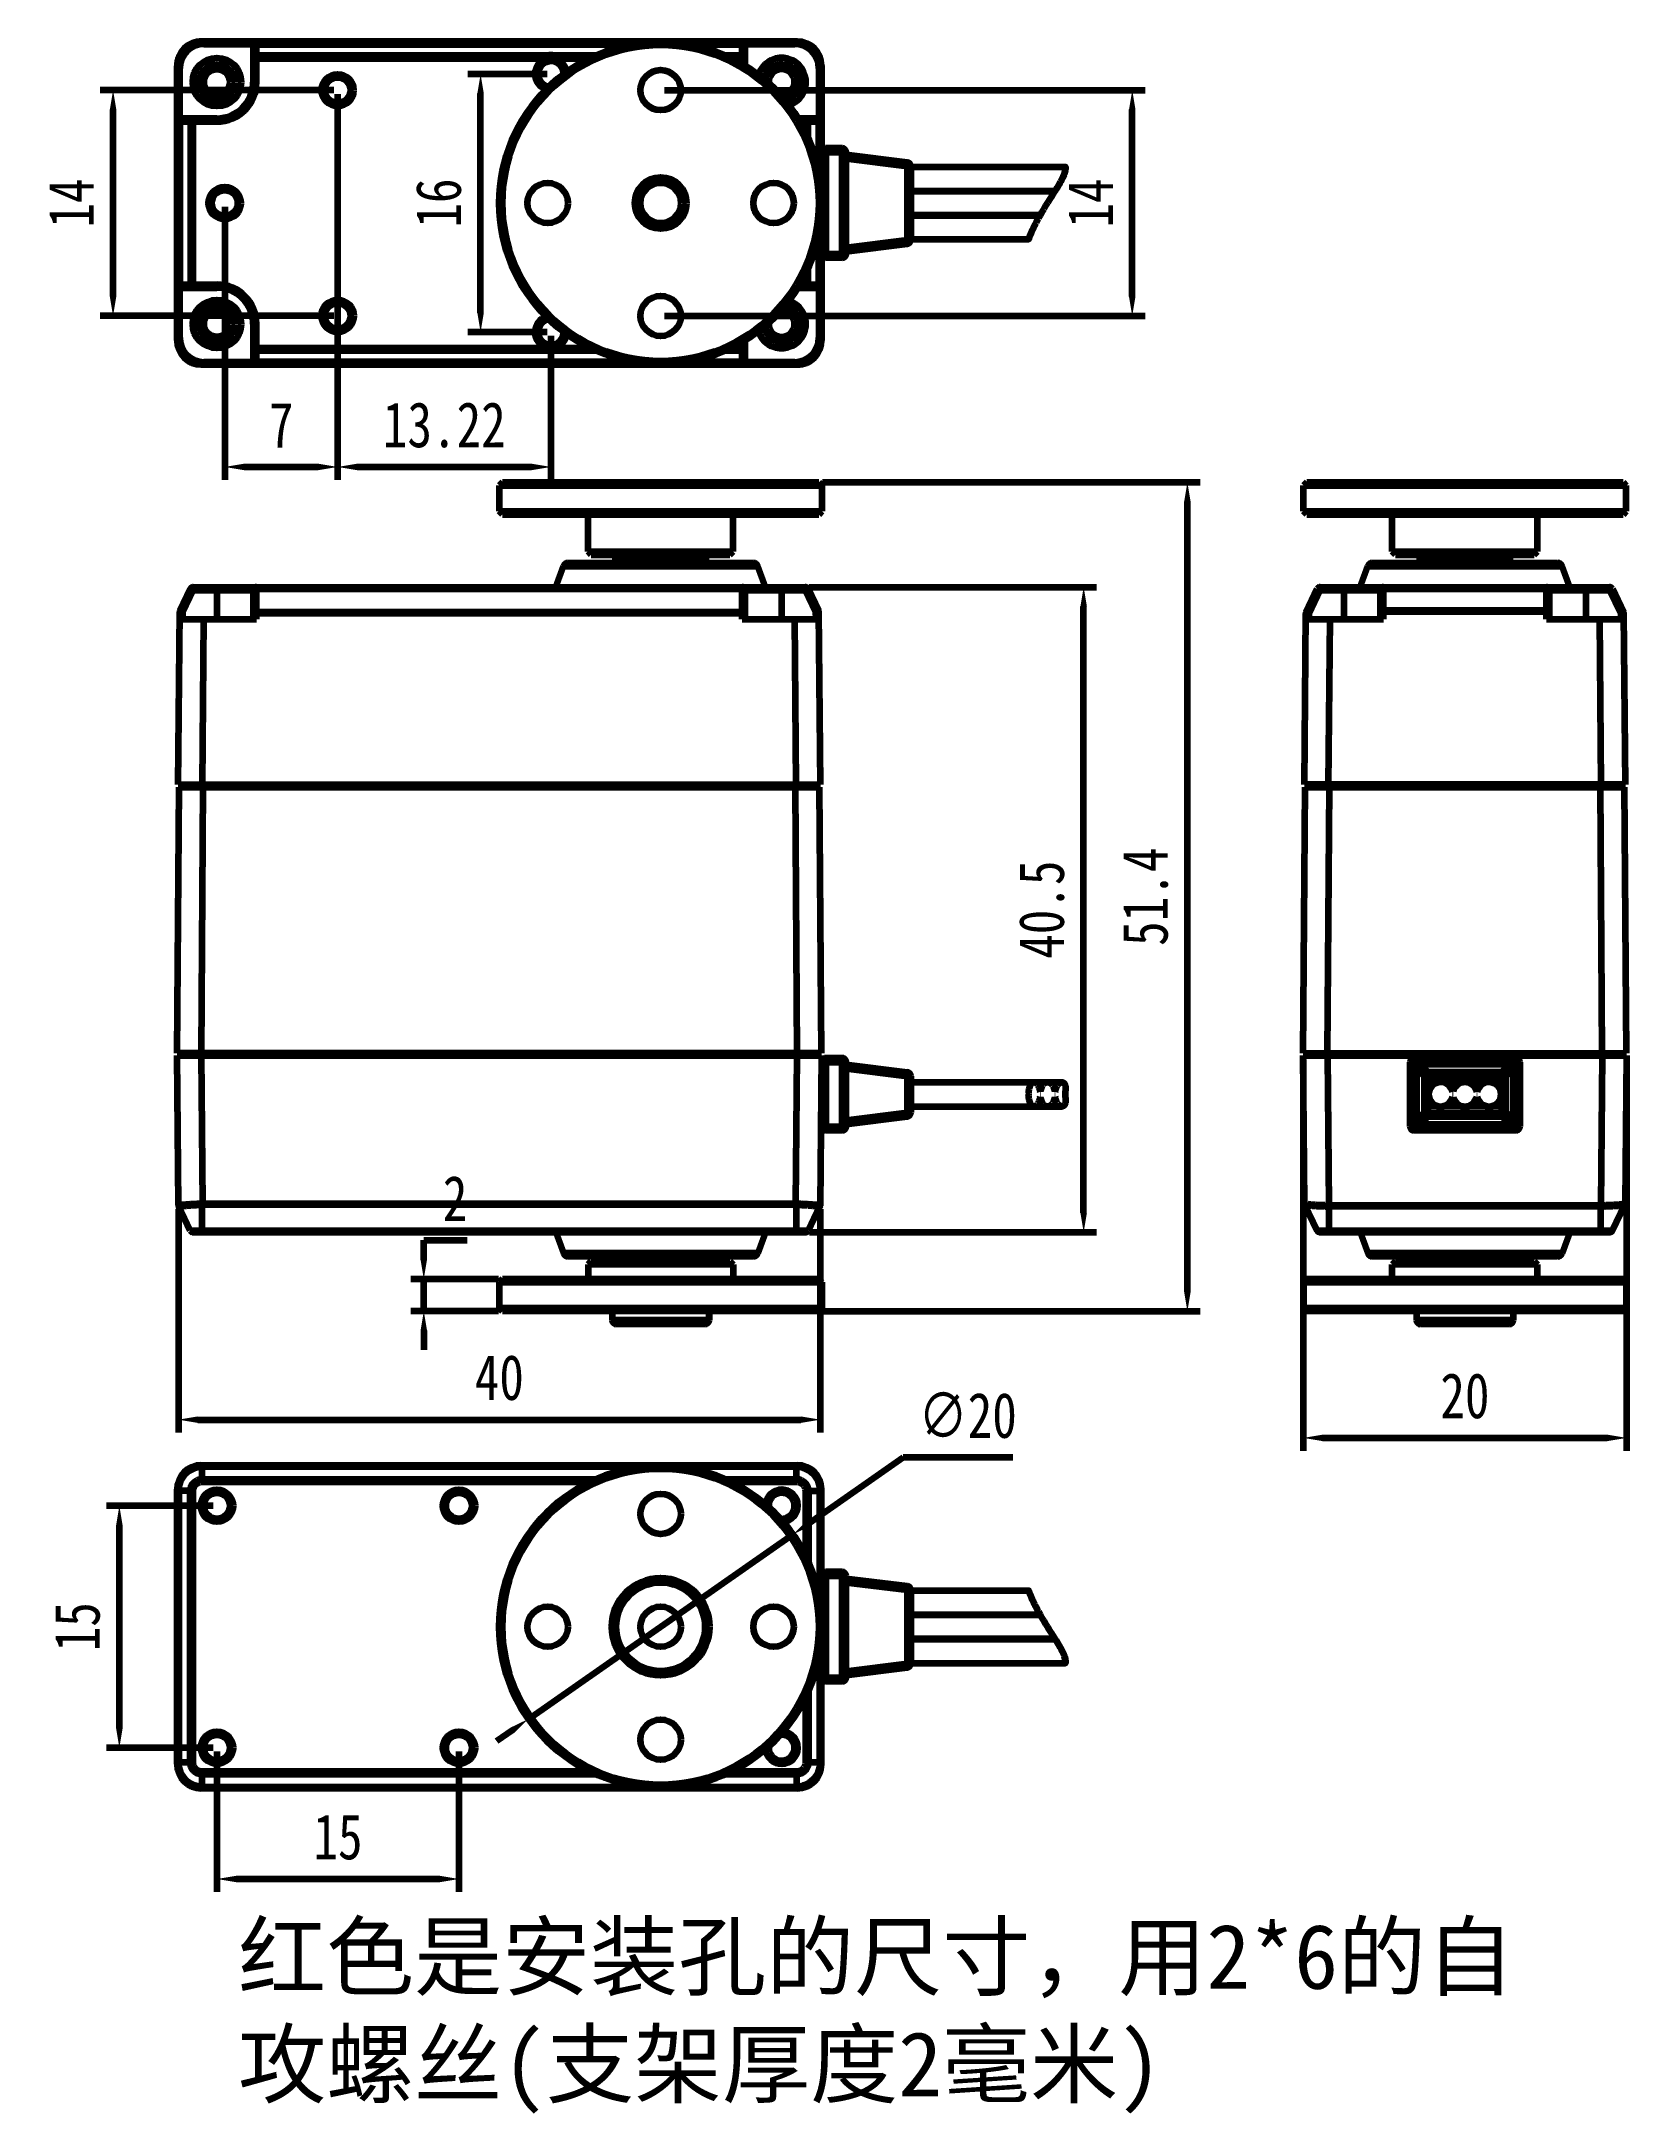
# Model space of a CAD drawing. Header units: millimetres. Extents: x 972 to 22778, y 47 to 2548.
# Drawn here: x 22679.3 to 22777.5, y 1217.2 to 1345.7 of the extents above; entities outside this region: 4.
import ezdxf

# ---------------------------------------------------------------- set-up
doc = ezdxf.new("R2010")
doc.units = ezdxf.units.MM
doc.header["$LTSCALE"] = 10
doc.header["$PDMODE"] = 3
doc.header["$PDSIZE"] = 0.3125
doc.layers.get('Defpoints').update_dxf_attribs({"linetype": 'CONTINUOUS'})
doc.layers.add('1轮廓实线层', color=7, linetype='CONTINUOUS')
doc.layers.add('7_ALL_FEATURES', color=7, linetype='CONTINUOUS', lineweight=100)
doc.styles.add('ROMAND', font='romand.shx')
doc.styles.get("Standard").update_dxf_attribs({"font": 'txt', "width": 0.8})
doc.styles.add('TH_GBDIM', font='romans.shx', dxfattribs={"width": 0.8, "bigfont": 'gbcbig.shx'})
doc.dimstyles.new('lqq', dxfattribs={"dimscale": 0.8, "dimtxt": 3.5, "dimasz": 1.5, "dimexe": 1, "dimexo": 0.3, "dimgap": 1.5, "dimtad": 1, "dimtoh": 1, "dimdsep": 46, "dimtxsty": 'Standard', "dimcen": 2.5, "dimclrd": 4, "dimclre": 4, "dimclrt": 3, "dimazin": 2, "dimtfac": 0.714286, "dimtmove": 0, "dimatfit": 3, "dimfxl": 1, "dimtolj": 1, "dimtzin": 0, "dimlwd": -1, "dimlwe": -1, "dimarcsym": 0})

msp = doc.modelspace()

# ---------------------------------------------------------------- texts
at = {"layer": '1轮廓实线层', "color": 3, "lineweight": -3, "char_height": 3.5, "style": 'TH_GBDIM'}
for insert, attachment_point in [((18923.57, 2547.887), 9), ((7021.981, 2158.496), 1), ((971.716, 241.601), 9), ((2488.735, 47.001), 9)]:
    msp.add_mtext('\\A1;', dxfattribs=dict(at, insert=insert, attachment_point=attachment_point))
at = {"layer": '7_ALL_FEATURES', "lineweight": -3, "insert": (22691.45, 1228.963), "char_height": 4, "width": 81.43976, "attachment_point": 1, "style": 'ROMAND'}
msp.add_mtext('{\\fSimSun|b0|i0|c134|p54;红色是安装孔的尺寸，用2*6的自攻螺丝(支架厚度2毫米)}', dxfattribs=at)

# ---------------------------------------------------------------- blocks, each defined once
blk = doc.blocks.new('*D11')
at = {"layer": '7_ALL_FEATURES', "color": 4, "linetype": 'Continuous'}
for p, q in [((22687.75, 1273.31), (22687.75, 1259.45)), ((22727.53, 1273.31), (22727.53, 1259.45)), ((22688.95, 1260.25), (22726.33, 1260.25))]:
    blk.add_line(p, q, dxfattribs=at)
at = {"layer": '7_ALL_FEATURES', "color": 4, "linetype": 'Continuous', "lineweight": -3}
for points in [[(22688.95, 1260.45), (22688.95, 1260.05), (22687.75, 1260.25)], [(22726.33, 1260.45), (22726.33, 1260.05), (22727.53, 1260.25)]]:
    blk.add_solid(points, dxfattribs=at)
at = {"layer": 'Defpoints', "color": 0, "linetype": 'Continuous', "lineweight": -3}
for p in [(22687.75, 1273.55), (22727.53, 1273.55), (22727.53, 1260.25)]:
    blk.add_point(p, dxfattribs=at)
at = {"layer": '7_ALL_FEATURES', "color": 3, "linetype": 'Continuous', "insert": (22707.64, 1262.85), "char_height": 2.8, "attachment_point": 5}
blk.add_mtext('\\A1;40', dxfattribs=at)
blk = doc.blocks.new('*D12')
at = {"layer": '7_ALL_FEATURES', "color": 4, "linetype": 'Continuous'}
for p, q in [((22726.85, 1311.87), (22744.66, 1311.87)), ((22743.86, 1273.07), (22743.86, 1310.67)), ((22726.86, 1271.87), (22744.66, 1271.87))]:
    blk.add_line(p, q, dxfattribs=at)
at = {"layer": '7_ALL_FEATURES', "color": 4, "linetype": 'Continuous', "lineweight": -3}
for points in [[(22743.66, 1310.67), (22744.06, 1310.67), (22743.86, 1311.87)], [(22743.66, 1273.07), (22744.06, 1273.07), (22743.86, 1271.87)]]:
    blk.add_solid(points, dxfattribs=at)
at = {"layer": 'Defpoints', "color": 0, "linetype": 'Continuous', "lineweight": -3}
for p in [(22726.61, 1311.87), (22743.86, 1311.87), (22726.62, 1271.87)]:
    blk.add_point(p, dxfattribs=at)
at = {"layer": '7_ALL_FEATURES', "color": 3, "linetype": 'Continuous', "insert": (22741.26, 1291.87), "char_height": 2.8, "attachment_point": 5, "rotation": 90}
blk.add_mtext('\\A1;40.5', dxfattribs=at)
blk = doc.blocks.new('*D13')
at = {"layer": '7_ALL_FEATURES', "color": 4, "linetype": 'Continuous'}
for p, q in [((22757.47, 1282.58), (22757.47, 1258.32)), ((22777.51, 1282.58), (22777.51, 1258.32)), ((22758.67, 1259.12), (22776.31, 1259.12))]:
    blk.add_line(p, q, dxfattribs=at)
at = {"layer": '7_ALL_FEATURES', "color": 4, "linetype": 'Continuous', "lineweight": -3}
for points in [[(22758.67, 1259.32), (22758.67, 1258.92), (22757.47, 1259.12)], [(22776.31, 1259.32), (22776.31, 1258.92), (22777.51, 1259.12)]]:
    blk.add_solid(points, dxfattribs=at)
at = {"layer": 'Defpoints', "color": 0, "linetype": 'Continuous', "lineweight": -3}
for p in [(22757.47, 1282.82), (22777.51, 1282.82), (22777.51, 1259.12)]:
    blk.add_point(p, dxfattribs=at)
at = {"layer": '7_ALL_FEATURES', "color": 3, "linetype": 'Continuous', "insert": (22767.49, 1261.72), "char_height": 2.8, "attachment_point": 5}
blk.add_mtext('\\A1;20', dxfattribs=at)
blk = doc.blocks.new('*D14')
at = {"layer": '7_ALL_FEATURES', "color": 4, "linetype": 'Continuous'}
for p, q in [((22690.14, 1239.67), (22690.14, 1230.97)), ((22705.14, 1239.67), (22705.14, 1230.97)), ((22703.94, 1231.77), (22691.34, 1231.77))]:
    blk.add_line(p, q, dxfattribs=at)
at = {"layer": '7_ALL_FEATURES', "color": 4, "linetype": 'Continuous', "lineweight": -3}
for points in [[(22691.34, 1231.97), (22691.34, 1231.57), (22690.14, 1231.77)], [(22703.94, 1231.97), (22703.94, 1231.57), (22705.14, 1231.77)]]:
    blk.add_solid(points, dxfattribs=at)
at = {"layer": 'Defpoints', "color": 0, "linetype": 'Continuous', "lineweight": -3}
for p in [(22690.14, 1239.91), (22705.14, 1239.91), (22690.14, 1231.77)]:
    blk.add_point(p, dxfattribs=at)
at = {"layer": '7_ALL_FEATURES', "color": 3, "linetype": 'Continuous', "insert": (22697.64, 1234.37), "char_height": 2.8, "attachment_point": 5}
blk.add_mtext('\\A1;15', dxfattribs=at)
blk = doc.blocks.new('*D15')
at = {"layer": '7_ALL_FEATURES', "color": 4, "linetype": 'Continuous'}
for p, q in [((22689.9, 1254.91), (22683.29, 1254.91)), ((22684.09, 1241.11), (22684.09, 1253.71)), ((22689.9, 1239.91), (22683.29, 1239.91))]:
    blk.add_line(p, q, dxfattribs=at)
at = {"layer": '7_ALL_FEATURES', "color": 4, "linetype": 'Continuous', "lineweight": -3}
for points in [[(22683.89, 1253.71), (22684.29, 1253.71), (22684.09, 1254.91)], [(22683.89, 1241.11), (22684.29, 1241.11), (22684.09, 1239.91)]]:
    blk.add_solid(points, dxfattribs=at)
at = {"layer": 'Defpoints', "color": 0, "linetype": 'Continuous', "lineweight": -3}
for p in [(22684.09, 1254.91), (22690.14, 1254.91), (22690.14, 1239.91)]:
    blk.add_point(p, dxfattribs=at)
at = {"layer": '7_ALL_FEATURES', "color": 3, "linetype": 'Continuous', "insert": (22681.49, 1247.41), "char_height": 2.8, "attachment_point": 5, "rotation": 90}
blk.add_mtext('\\A1;15', dxfattribs=at)
blk = doc.blocks.new('*D16')
at = {"layer": '7_ALL_FEATURES', "color": 4, "linetype": 'Continuous'}
for p, q in [((22697.38, 1342.68), (22682.9, 1342.68)), ((22683.7, 1329.88), (22683.7, 1341.48)), ((22697.38, 1328.68), (22682.9, 1328.68))]:
    blk.add_line(p, q, dxfattribs=at)
at = {"layer": '7_ALL_FEATURES', "color": 4, "linetype": 'Continuous', "lineweight": -3}
for points in [[(22683.5, 1341.48), (22683.9, 1341.48), (22683.7, 1342.68)], [(22683.5, 1329.88), (22683.9, 1329.88), (22683.7, 1328.68)]]:
    blk.add_solid(points, dxfattribs=at)
at = {"layer": 'Defpoints', "color": 0, "linetype": 'Continuous', "lineweight": -3}
for p in [(22683.7, 1342.68), (22697.62, 1342.68), (22697.62, 1328.68)]:
    blk.add_point(p, dxfattribs=at)
at = {"layer": '7_ALL_FEATURES', "color": 3, "linetype": 'Continuous', "insert": (22681.1, 1335.68), "char_height": 2.8, "attachment_point": 5, "rotation": 90}
blk.add_mtext('\\A1;14', dxfattribs=at)
blk = doc.blocks.new('*D17')
at = {"layer": '7_ALL_FEATURES', "color": 4, "linetype": 'Continuous'}
for p, q in [((22697.62, 1342.44), (22697.62, 1318.52)), ((22690.62, 1335.44), (22690.62, 1318.52)), ((22691.82, 1319.32), (22696.42, 1319.32))]:
    blk.add_line(p, q, dxfattribs=at)
at = {"layer": '7_ALL_FEATURES', "color": 4, "linetype": 'Continuous', "lineweight": -3}
for points in [[(22691.82, 1319.52), (22691.82, 1319.12), (22690.62, 1319.32)], [(22696.42, 1319.52), (22696.42, 1319.12), (22697.62, 1319.32)]]:
    blk.add_solid(points, dxfattribs=at)
at = {"layer": 'Defpoints', "color": 0, "linetype": 'Continuous', "lineweight": -3}
for p in [(22697.62, 1342.68), (22690.62, 1335.68), (22697.62, 1319.32)]:
    blk.add_point(p, dxfattribs=at)
at = {"layer": '7_ALL_FEATURES', "color": 3, "linetype": 'Continuous', "insert": (22694.12, 1321.92), "char_height": 2.8, "attachment_point": 5}
blk.add_mtext('\\A1;7', dxfattribs=at)
blk = doc.blocks.new('*D18')
at = {"layer": '7_ALL_FEATURES', "color": 4}
for p, q in [((22710.6, 1343.68), (22705.68, 1343.68)), ((22706.48, 1328.88), (22706.48, 1342.48)), ((22710.6, 1327.68), (22705.68, 1327.68))]:
    blk.add_line(p, q, dxfattribs=at)
at = {"layer": '7_ALL_FEATURES', "color": 4, "lineweight": -3}
for points in [[(22706.28, 1342.48), (22706.68, 1342.48), (22706.48, 1343.68)], [(22706.28, 1328.88), (22706.68, 1328.88), (22706.48, 1327.68)]]:
    blk.add_solid(points, dxfattribs=at)
at = {"layer": 'Defpoints', "color": 0, "lineweight": -3}
for p in [(22706.48, 1343.68), (22710.84, 1343.68), (22710.84, 1327.68)]:
    blk.add_point(p, dxfattribs=at)
at = {"layer": '7_ALL_FEATURES', "color": 3, "lineweight": -3, "insert": (22703.88, 1335.68), "char_height": 2.8, "attachment_point": 5, "rotation": 90}
blk.add_mtext('\\A1;16', dxfattribs=at)
blk = doc.blocks.new('*D19')
at = {"layer": '7_ALL_FEATURES', "color": 4}
for p, q in [((22697.62, 1328.44), (22697.62, 1318.52)), ((22710.84, 1327.44), (22710.84, 1318.52)), ((22698.82, 1319.32), (22709.64, 1319.32))]:
    blk.add_line(p, q, dxfattribs=at)
at = {"layer": '7_ALL_FEATURES', "color": 4, "lineweight": -3}
for points in [[(22698.82, 1319.52), (22698.82, 1319.12), (22697.62, 1319.32)], [(22709.64, 1319.52), (22709.64, 1319.12), (22710.84, 1319.32)]]:
    blk.add_solid(points, dxfattribs=at)
at = {"layer": 'Defpoints', "color": 0, "lineweight": -3}
for p in [(22697.62, 1328.68), (22710.84, 1327.68), (22710.84, 1319.32)]:
    blk.add_point(p, dxfattribs=at)
at = {"layer": '7_ALL_FEATURES', "color": 3, "lineweight": -3, "insert": (22704.23, 1321.92), "char_height": 2.8, "attachment_point": 5}
blk.add_mtext('\\A1;13.22', dxfattribs=at)
blk = doc.blocks.new('*D20')
at = {"layer": '7_ALL_FEATURES', "color": 4}
for p, q in [((22702.96, 1270.17), (22702.96, 1271.37)), ((22702.96, 1271.37), (22705.65, 1271.37)), ((22707.6, 1268.97), (22702.16, 1268.97)), ((22702.96, 1266.97), (22702.96, 1268.97)), ((22707.6, 1266.97), (22702.16, 1266.97)), ((22702.96, 1265.77), (22702.96, 1264.57))]:
    blk.add_line(p, q, dxfattribs=at)
at = {"layer": '7_ALL_FEATURES', "color": 4, "lineweight": -3}
for points in [[(22702.76, 1270.17), (22703.16, 1270.17), (22702.96, 1268.97)], [(22702.76, 1265.77), (22703.16, 1265.77), (22702.96, 1266.97)]]:
    blk.add_solid(points, dxfattribs=at)
at = {"layer": 'Defpoints', "color": 0, "lineweight": -3}
for p in [(22702.96, 1268.97), (22707.84, 1268.97), (22707.84, 1266.97)]:
    blk.add_point(p, dxfattribs=at)
at = {"layer": '7_ALL_FEATURES', "color": 3, "lineweight": -3, "insert": (22704.9, 1273.97), "char_height": 2.8, "attachment_point": 5}
blk.add_mtext('\\A1;2', dxfattribs=at)
blk = doc.blocks.new('*D21')
at = {"layer": '7_ALL_FEATURES', "color": 4}
for p, q in [((22732.67, 1257.9), (22726.82, 1253.82)), ((22739.47, 1257.9), (22732.67, 1257.9)), ((22709.44, 1241.69), (22725.84, 1253.14)), ((22708.46, 1241), (22707.47, 1240.31))]:
    blk.add_line(p, q, dxfattribs=at)
at = {"layer": '7_ALL_FEATURES', "color": 4, "lineweight": -3}
for points in [[(22726.71, 1253.99), (22726.94, 1253.66), (22725.84, 1253.14)], [(22708.34, 1241.16), (22708.57, 1240.83), (22709.44, 1241.69)]]:
    blk.add_solid(points, dxfattribs=at)
at = {"layer": 'Defpoints', "color": 0, "lineweight": -3}
for p in [(22725.84, 1253.14), (22709.44, 1241.69)]:
    blk.add_point(p, dxfattribs=at)
at = {"layer": '7_ALL_FEATURES', "color": 3, "lineweight": -3, "insert": (22736.67, 1260.5), "char_height": 2.8, "attachment_point": 5}
blk.add_mtext('\\A1;∅20', dxfattribs=at)
blk = doc.blocks.new('*D22')
at = {"layer": '7_ALL_FEATURES', "color": 4}
for p, q in [((22727.68, 1318.37), (22751.09, 1318.37)), ((22750.29, 1268.17), (22750.29, 1317.17)), ((22727.68, 1266.97), (22751.09, 1266.97))]:
    blk.add_line(p, q, dxfattribs=at)
at = {"layer": '7_ALL_FEATURES', "color": 4, "lineweight": -3}
for points in [[(22750.09, 1317.17), (22750.49, 1317.17), (22750.29, 1318.37)], [(22750.09, 1268.17), (22750.49, 1268.17), (22750.29, 1266.97)]]:
    blk.add_solid(points, dxfattribs=at)
at = {"layer": 'Defpoints', "color": 0, "lineweight": -3}
for p in [(22727.44, 1318.37), (22750.29, 1318.37), (22727.44, 1266.97)]:
    blk.add_point(p, dxfattribs=at)
at = {"layer": '7_ALL_FEATURES', "color": 3, "lineweight": -3, "insert": (22747.69, 1292.67), "char_height": 2.8, "attachment_point": 5, "rotation": 90}
blk.add_mtext('\\A1;51.4', dxfattribs=at)
blk = doc.blocks.new('*D23')
at = {"layer": '7_ALL_FEATURES', "color": 4}
for p, q in [((22717.88, 1342.68), (22747.67, 1342.68)), ((22746.87, 1329.88), (22746.87, 1341.48)), ((22717.88, 1328.68), (22747.67, 1328.68))]:
    blk.add_line(p, q, dxfattribs=at)
at = {"layer": '7_ALL_FEATURES', "color": 4, "lineweight": -3}
for points in [[(22746.67, 1341.48), (22747.07, 1341.48), (22746.87, 1342.68)], [(22746.67, 1329.88), (22747.07, 1329.88), (22746.87, 1328.68)]]:
    blk.add_solid(points, dxfattribs=at)
at = {"layer": 'Defpoints', "color": 0, "lineweight": -3}
for p in [(22717.64, 1342.68), (22746.87, 1342.68), (22717.64, 1328.68)]:
    blk.add_point(p, dxfattribs=at)
at = {"layer": '7_ALL_FEATURES', "color": 3, "lineweight": -3, "insert": (22744.27, 1335.68), "char_height": 2.8, "attachment_point": 5, "rotation": 90}
blk.add_mtext('\\A1;14', dxfattribs=at)

# ---------------------------------------------------------------- dimensions: what is measured, and where the dimension line sits
at = {"layer": '7_ALL_FEATURES', "color": 7, "linetype": 'Continuous'}
for base, p1, p2, picture, middle in [((22683.699, 1342.682), (22697.619, 1328.682), (22697.619, 1342.682), '*D16', (22681.099, 1335.682)), ((22684.09, 1254.911), (22690.139, 1239.911), (22690.139, 1254.911), '*D15', (22681.49, 1247.411))]:
    dim = msp.add_linear_dim(base=base, p1=p1, p2=p2, angle=90, dimstyle='lqq', dxfattribs=at)
    dim.commit()
    dim.dimension.update_dxf_attribs({"geometry": picture, "text_midpoint": middle})
for base, p1, p2, picture, middle in [((22697.619, 1319.315), (22690.619, 1335.682), (22697.619, 1342.682), '*D17', (22694.119, 1321.915)), ((22690.139, 1231.769), (22705.139, 1239.911), (22690.139, 1239.911), '*D14', (22697.639, 1234.369))]:
    dim = msp.add_linear_dim(base=base, p1=p1, p2=p2, dimstyle='lqq', dxfattribs=at)
    dim.commit()
    dim.dimension.update_dxf_attribs({"geometry": picture, "text_midpoint": middle})
at = {"layer": '7_ALL_FEATURES', "lineweight": -3}
dim = msp.add_linear_dim(base=(22706.478, 1343.682), p1=(22710.839, 1327.682), p2=(22710.839, 1343.682), angle=90, dimstyle='lqq', dxfattribs=at)
dim.commit()
dim.dimension.update_dxf_attribs({"geometry": '*D18', "text_midpoint": (22706.478, 1335.682), "dimtype": 160})
for base, p1, p2, picture, middle in [((22746.873, 1342.682), (22717.639, 1328.682), (22717.639, 1342.682), '*D23', (22744.273, 1335.682)), ((22750.293, 1318.373), (22727.439, 1266.973), (22727.439, 1318.373), '*D22', (22747.693, 1292.673)), ((22702.956, 1268.973), (22707.839, 1266.973), (22707.839, 1268.973), '*D20', (22704.903, 1273.973))]:
    dim = msp.add_linear_dim(base=base, p1=p1, p2=p2, angle=90, dimstyle='lqq', dxfattribs=at)
    dim.commit()
    dim.dimension.update_dxf_attribs({"geometry": picture, "text_midpoint": middle})
dim = msp.add_linear_dim(base=(22710.839, 1319.315), p1=(22697.619, 1328.682), p2=(22710.839, 1327.682), dimstyle='lqq', dxfattribs=at)
dim.commit()
dim.dimension.update_dxf_attribs({"geometry": '*D19', "text_midpoint": (22704.229, 1321.915)})
at = {"layer": '7_ALL_FEATURES', "color": 7, "linetype": 'Continuous'}
dim = msp.add_linear_dim(base=(22743.863, 1311.873), p1=(22726.617, 1271.873), p2=(22726.606, 1311.873), angle=90, text='40.5', dimstyle='lqq', dxfattribs=at)
dim.commit()
dim.dimension.update_dxf_attribs({"geometry": '*D12', "text_midpoint": (22741.263, 1291.873)})
for base, p1, p2, text, picture, middle in [((22777.509, 1259.115), (22757.47, 1282.823), (22777.509, 1282.823), '20', '*D13', (22767.49, 1261.715)), ((22727.528, 1260.251), (22687.751, 1273.553), (22727.528, 1273.553), '40', '*D11', (22707.639, 1262.851))]:
    dim = msp.add_linear_dim(base=base, p1=p1, p2=p2, text=text, dimstyle='lqq', dxfattribs=at)
    dim.commit()
    dim.dimension.update_dxf_attribs({"geometry": picture, "text_midpoint": middle})
at = {"layer": '7_ALL_FEATURES', "lineweight": -3}
dim = msp.add_diameter_dim_2p(p1=(22709.441, 1241.685), p2=(22725.838, 1253.137), dimstyle='lqq', dxfattribs=at)
dim.commit()
dim.dimension.update_dxf_attribs({"geometry": '*D21', "text_midpoint": (22736.665, 1257.905), "dimtype": 163})

# ---------------------------------------------------------------- linework, layer by layer
at = {"layer": '7_ALL_FEATURES', "color": 7, "linetype": 'Continuous'}
for p, q in [((22726.109, 1345.701), (22689.17, 1345.701)), ((22689.174, 1345.697), (22726.104, 1345.697)), ((22689.174, 1345.697), (22689.329, 1345.542)), ((22689.24, 1345.631), (22716.934, 1345.631)), ((22689.329, 1345.542), (22692.589, 1345.542)), ((22692.389, 1345.339), (22692.389, 1343.182)), ((22692.589, 1345.539), (22716.026, 1345.539)), ((22692.589, 1343.182), (22692.589, 1345.539)), ((22692.589, 1345.519), (22715.936, 1345.519)), ((22718.344, 1345.631), (22726.039, 1345.631)), ((22719.252, 1345.539), (22722.689, 1345.539)), ((22719.342, 1345.519), (22722.689, 1345.519)), ((22722.689, 1345.542), (22725.949, 1345.542)), ((22722.689, 1344.289), (22722.689, 1345.539)), ((22722.889, 1344.18), (22722.889, 1345.339)), ((22726.104, 1345.697), (22725.949, 1345.542)), ((22687.67, 1344.201), (22687.67, 1327.162)), ((22687.674, 1344.197), (22687.829, 1344.042)), ((22687.674, 1327.167), (22687.674, 1344.197)), ((22687.74, 1327.232), (22687.74, 1344.131)), ((22687.829, 1340.732), (22687.829, 1344.042)), ((22692.389, 1344.649), (22710.647, 1344.649)), ((22710.626, 1344.829), (22692.589, 1344.829)), ((22710.626, 1344.829), (22710.669, 1344.453)), ((22710.626, 1344.649), (22710.626, 1344.829)), ((22710.626, 1344.649), (22710.669, 1344.453)), ((22711.053, 1344.829), (22711.009, 1344.453)), ((22711.053, 1344.649), (22711.009, 1344.453)), ((22711.032, 1344.649), (22713.248, 1344.649)), ((22713.621, 1344.829), (22711.053, 1344.829)), ((22711.053, 1344.829), (22711.053, 1344.649)), ((22722.689, 1344.829), (22721.657, 1344.829)), ((22722.031, 1344.649), (22722.889, 1344.649)), ((22727.604, 1344.197), (22727.449, 1344.042)), ((22727.449, 1344.042), (22727.449, 1340.732)), ((22727.539, 1344.131), (22727.539, 1337.086)), ((22727.604, 1336.169), (22727.604, 1344.197)), ((22727.609, 1344.201), (22727.609, 1338.082)), ((22692.589, 1343.182), (22692.389, 1343.182)), ((22687.833, 1340.732), (22687.853, 1340.732)), ((22687.833, 1330.632), (22687.833, 1340.732)), ((22687.853, 1340.732), (22690.139, 1340.732)), ((22687.853, 1330.632), (22687.853, 1340.732)), ((22690.139, 1340.932), (22688.033, 1340.932)), ((22688.492, 1340.732), (22688.492, 1330.632)), ((22688.672, 1330.432), (22688.672, 1340.932)), ((22690.139, 1340.732), (22690.139, 1340.932)), ((22727.245, 1340.932), (22726.137, 1340.932)), ((22726.246, 1340.732), (22727.445, 1340.732)), ((22726.606, 1340.073), (22726.606, 1340.932)), ((22726.786, 1339.7), (22726.786, 1340.732)), ((22727.426, 1340.732), (22727.426, 1337.619)), ((22727.445, 1340.732), (22727.445, 1337.529)), ((22727.639, 1338.832), (22727.639, 1332.532)), ((22727.639, 1338.832), (22729.139, 1338.832)), ((22727.889, 1339.082), (22727.889, 1332.282)), ((22728.889, 1339.082), (22727.889, 1339.082)), ((22728.889, 1332.282), (22728.889, 1339.082)), ((22729.139, 1332.532), (22729.139, 1338.832)), ((22727.609, 1338.182), (22727.639, 1338.182)), ((22729.139, 1338.682), (22732.92, 1338.209)), ((22729.139, 1338.434), (22732.92, 1337.961)), ((22732.92, 1337.961), (22732.92, 1333.402)), ((22733.139, 1337.961), (22732.92, 1337.961)), ((22733.139, 1337.961), (22733.139, 1333.402)), ((22733.139, 1337.932), (22742.743, 1337.932)), ((22733.139, 1336.447), (22742.098, 1336.447)), ((22733.139, 1336.417), (22742.079, 1336.417)), ((22742.098, 1336.447), (22742.079, 1336.417)), ((22727.604, 1327.167), (22727.604, 1335.195)), ((22733.139, 1334.947), (22741.177, 1334.947)), ((22733.139, 1334.917), (22741.159, 1334.917)), ((22727.426, 1333.745), (22727.426, 1330.632)), ((22727.445, 1333.835), (22727.445, 1330.632)), ((22727.539, 1334.277), (22727.539, 1327.232)), ((22727.609, 1333.282), (22727.609, 1327.162)), ((22727.609, 1333.182), (22727.639, 1333.182)), ((22727.639, 1332.532), (22729.139, 1332.532)), ((22728.889, 1332.282), (22727.889, 1332.282)), ((22729.139, 1332.93), (22732.92, 1333.402)), ((22729.139, 1332.682), (22732.92, 1333.154)), ((22733.139, 1333.402), (22732.92, 1333.402)), ((22733.139, 1333.432), (22740.452, 1333.432)), ((22726.606, 1330.432), (22726.606, 1331.29)), ((22726.786, 1330.632), (22726.786, 1331.664)), ((22687.829, 1327.322), (22687.829, 1330.632)), ((22687.833, 1330.632), (22690.139, 1330.632)), ((22688.033, 1330.432), (22690.139, 1330.432)), ((22690.139, 1330.632), (22690.139, 1330.432)), ((22726.137, 1330.432), (22727.245, 1330.432)), ((22726.246, 1330.632), (22727.426, 1330.632)), ((22727.445, 1330.632), (22727.426, 1330.632)), ((22727.449, 1330.632), (22727.449, 1327.322)), ((22687.674, 1327.167), (22687.829, 1327.322)), ((22692.589, 1328.182), (22692.389, 1328.182)), ((22692.389, 1328.182), (22692.389, 1326.025)), ((22692.589, 1325.825), (22692.589, 1328.182)), ((22722.889, 1326.025), (22722.889, 1327.184)), ((22727.604, 1327.167), (22727.449, 1327.322)), ((22692.389, 1326.715), (22710.647, 1326.715)), ((22692.589, 1326.535), (22710.626, 1326.535)), ((22715.936, 1325.844), (22692.589, 1325.844)), ((22710.626, 1326.535), (22710.669, 1326.91)), ((22710.669, 1326.91), (22710.626, 1326.715)), ((22710.626, 1326.535), (22710.626, 1326.715)), ((22711.053, 1326.715), (22711.009, 1326.91)), ((22711.053, 1326.535), (22711.009, 1326.91)), ((22711.032, 1326.715), (22713.248, 1326.715)), ((22711.053, 1326.715), (22711.053, 1326.535)), ((22711.053, 1326.535), (22713.621, 1326.535)), ((22722.689, 1325.844), (22719.342, 1325.844)), ((22721.657, 1326.535), (22722.689, 1326.535)), ((22722.031, 1326.715), (22722.889, 1326.715)), ((22722.689, 1325.825), (22722.689, 1327.075)), ((22689.17, 1325.662), (22726.109, 1325.662)), ((22689.174, 1325.667), (22689.329, 1325.822)), ((22726.104, 1325.667), (22689.174, 1325.667)), ((22689.24, 1325.732), (22716.934, 1325.732)), ((22692.589, 1325.822), (22689.329, 1325.822)), ((22716.026, 1325.825), (22692.589, 1325.825)), ((22718.344, 1325.732), (22726.039, 1325.732)), ((22722.689, 1325.825), (22719.252, 1325.825)), ((22725.949, 1325.822), (22722.689, 1325.822)), ((22726.104, 1325.667), (22725.949, 1325.822)), ((22707.839, 1318.373), (22707.639, 1318.173)), ((22707.639, 1318.173), (22727.639, 1318.173)), ((22707.639, 1318.173), (22707.639, 1316.573)), ((22707.839, 1318.373), (22727.439, 1318.373)), ((22727.439, 1318.373), (22727.639, 1318.173)), ((22727.639, 1318.173), (22727.639, 1316.573)), ((22757.69, 1318.373), (22757.49, 1318.173)), ((22757.49, 1318.173), (22777.49, 1318.173)), ((22757.49, 1316.573), (22757.49, 1318.173)), ((22757.69, 1318.373), (22777.29, 1318.373)), ((22777.29, 1318.373), (22777.49, 1318.173)), ((22777.49, 1316.573), (22777.49, 1318.173)), ((22707.639, 1316.573), (22727.639, 1316.573)), ((22707.839, 1316.373), (22707.639, 1316.573)), ((22707.839, 1316.373), (22727.439, 1316.373)), ((22713.139, 1314.073), (22713.139, 1316.373)), ((22722.139, 1314.073), (22722.139, 1316.373)), ((22727.439, 1316.373), (22727.639, 1316.573)), ((22757.49, 1316.573), (22777.49, 1316.573)), ((22757.69, 1316.373), (22757.49, 1316.573)), ((22757.69, 1316.373), (22777.29, 1316.373)), ((22762.99, 1314.073), (22762.99, 1316.373)), ((22771.99, 1314.073), (22771.99, 1316.373)), ((22777.29, 1316.373), (22777.49, 1316.573)), ((22711.139, 1311.873), (22711.613, 1313.175)), ((22711.613, 1313.175), (22723.665, 1313.175)), ((22711.895, 1313.373), (22723.383, 1313.373)), ((22713.139, 1314.073), (22722.139, 1314.073)), ((22713.339, 1313.873), (22713.139, 1314.073)), ((22713.339, 1313.873), (22721.939, 1313.873)), ((22714.639, 1313.473), (22720.639, 1313.473)), ((22714.639, 1313.373), (22714.639, 1313.473)), ((22714.639, 1313.373), (22714.639, 1313.473)), ((22715.139, 1313.873), (22715.139, 1313.473)), ((22715.139, 1313.873), (22715.139, 1313.473)), ((22720.139, 1313.873), (22720.139, 1313.473)), ((22720.139, 1313.873), (22720.139, 1313.473)), ((22720.639, 1313.373), (22720.639, 1313.473)), ((22720.639, 1313.473), (22720.639, 1313.373)), ((22721.939, 1313.873), (22722.139, 1314.073)), ((22724.139, 1311.873), (22723.665, 1313.175)), ((22760.99, 1311.873), (22761.464, 1313.175)), ((22761.464, 1313.175), (22773.516, 1313.175)), ((22761.746, 1313.373), (22773.234, 1313.373)), ((22762.99, 1314.073), (22771.99, 1314.073)), ((22763.19, 1313.873), (22762.99, 1314.073)), ((22763.19, 1313.873), (22771.79, 1313.873)), ((22764.49, 1313.473), (22770.49, 1313.473)), ((22764.49, 1313.373), (22764.49, 1313.473)), ((22764.49, 1313.373), (22764.49, 1313.473)), ((22764.99, 1313.873), (22764.99, 1313.473)), ((22767.49, 1313.873), (22767.49, 1313.373)), ((22769.99, 1313.873), (22769.99, 1313.473)), ((22770.49, 1313.373), (22770.49, 1313.473)), ((22770.49, 1313.373), (22770.49, 1313.473)), ((22771.79, 1313.873), (22771.99, 1314.073)), ((22773.99, 1311.873), (22773.516, 1313.175)), ((22687.853, 1310.425), (22688.492, 1311.759)), ((22688.492, 1311.759), (22688.672, 1311.673)), ((22688.672, 1311.873), (22726.606, 1311.873)), ((22688.672, 1311.673), (22688.672, 1311.873)), ((22690.139, 1311.873), (22690.139, 1309.873)), ((22692.589, 1309.873), (22692.589, 1311.873)), ((22692.589, 1311.759), (22722.689, 1311.759)), ((22722.689, 1309.873), (22722.689, 1311.873)), ((22725.139, 1311.873), (22725.139, 1309.873)), ((22726.606, 1311.873), (22726.606, 1311.673)), ((22726.606, 1311.673), (22726.786, 1311.759)), ((22726.786, 1311.759), (22727.426, 1310.425)), ((22757.652, 1310.319), (22758.343, 1311.759)), ((22758.343, 1311.759), (22758.523, 1311.673)), ((22758.523, 1311.873), (22776.456, 1311.873)), ((22758.523, 1311.673), (22758.523, 1311.873)), ((22759.99, 1311.873), (22759.99, 1309.873)), ((22762.44, 1309.873), (22762.44, 1311.873)), ((22762.44, 1311.759), (22772.54, 1311.759)), ((22772.54, 1309.873), (22772.54, 1311.873)), ((22774.99, 1311.873), (22774.99, 1309.873)), ((22776.456, 1311.873), (22776.456, 1311.673)), ((22776.456, 1311.673), (22776.637, 1311.759)), ((22776.637, 1311.759), (22777.327, 1310.319)), ((22688.033, 1310.339), (22688.672, 1311.673)), ((22688.672, 1311.673), (22692.389, 1311.673)), ((22692.389, 1311.673), (22692.389, 1309.873)), ((22722.889, 1311.673), (22726.606, 1311.673)), ((22722.889, 1309.873), (22722.889, 1311.673)), ((22726.606, 1311.673), (22727.245, 1310.339)), ((22757.833, 1310.233), (22758.523, 1311.673)), ((22758.523, 1311.673), (22762.24, 1311.673)), ((22762.24, 1311.673), (22762.24, 1309.873)), ((22772.74, 1311.673), (22776.456, 1311.673)), ((22772.74, 1309.873), (22772.74, 1311.673)), ((22776.456, 1311.673), (22777.147, 1310.233)), ((22687.74, 1299.623), (22687.833, 1310.341)), ((22687.829, 1309.873), (22692.589, 1309.873)), ((22687.833, 1310.341), (22688.033, 1310.339)), ((22688.033, 1310.339), (22687.853, 1310.425)), ((22688.029, 1309.873), (22688.033, 1310.339)), ((22689.24, 1299.623), (22689.329, 1309.873)), ((22692.589, 1310.234), (22692.389, 1310.233)), ((22722.689, 1310.319), (22692.589, 1310.319)), ((22722.689, 1310.234), (22692.589, 1310.234)), ((22722.689, 1310.234), (22722.889, 1310.233)), ((22722.689, 1309.873), (22727.449, 1309.873)), ((22726.039, 1299.623), (22725.949, 1309.873)), ((22727.426, 1310.425), (22727.245, 1310.339)), ((22727.445, 1310.341), (22727.245, 1310.339)), ((22727.245, 1310.339), (22727.249, 1309.873)), ((22727.539, 1299.623), (22727.445, 1310.341)), ((22757.54, 1299.623), (22757.633, 1310.234)), ((22757.63, 1309.873), (22762.44, 1309.873)), ((22757.633, 1310.234), (22757.833, 1310.233)), ((22757.833, 1310.233), (22757.652, 1310.319)), ((22757.83, 1309.873), (22757.833, 1310.233)), ((22759.04, 1299.623), (22759.13, 1309.873)), ((22762.44, 1310.341), (22762.24, 1310.339)), ((22772.54, 1310.425), (22762.44, 1310.425)), ((22772.54, 1310.341), (22762.44, 1310.341)), ((22772.54, 1310.341), (22772.74, 1310.339)), ((22772.54, 1309.873), (22777.35, 1309.873)), ((22775.939, 1299.623), (22775.85, 1309.873)), ((22777.327, 1310.319), (22777.147, 1310.233)), ((22777.347, 1310.234), (22777.147, 1310.233)), ((22777.147, 1310.233), (22777.15, 1309.873)), ((22777.439, 1299.623), (22777.347, 1310.234)), ((22687.674, 1282.973), (22687.789, 1299.473)), ((22687.74, 1299.623), (22727.539, 1299.623)), ((22687.789, 1299.473), (22727.489, 1299.473)), ((22688.469, 1299.473), (22688.469, 1299.623)), ((22689.174, 1282.973), (22689.289, 1299.473)), ((22689.469, 1299.473), (22689.469, 1299.623)), ((22725.809, 1299.473), (22725.809, 1299.623)), ((22726.104, 1282.973), (22725.989, 1299.473)), ((22726.809, 1299.473), (22726.809, 1299.623)), ((22727.604, 1282.973), (22727.489, 1299.473)), ((22757.475, 1282.973), (22757.59, 1299.473)), ((22777.439, 1299.623), (22757.54, 1299.623)), ((22757.59, 1299.473), (22777.39, 1299.473)), ((22758.32, 1299.473), (22758.32, 1299.623)), ((22758.974, 1282.973), (22759.09, 1299.473)), ((22759.32, 1299.473), (22759.32, 1299.623)), ((22775.66, 1299.473), (22775.66, 1299.623)), ((22776.005, 1282.973), (22775.89, 1299.473)), ((22776.66, 1299.473), (22776.66, 1299.623)), ((22777.505, 1282.973), (22777.39, 1299.473)), ((22687.67, 1282.823), (22727.609, 1282.823)), ((22687.751, 1273.553), (22687.67, 1282.823)), ((22727.604, 1282.973), (22687.674, 1282.973)), ((22688.469, 1282.823), (22688.469, 1282.973)), ((22689.17, 1282.823), (22689.25, 1273.659)), ((22689.469, 1282.823), (22689.469, 1282.973)), ((22725.809, 1282.823), (22725.809, 1282.973)), ((22726.029, 1273.659), (22726.109, 1282.823)), ((22726.809, 1282.823), (22726.809, 1282.973)), ((22727.609, 1282.823), (22727.528, 1273.553)), ((22727.639, 1282.423), (22727.639, 1278.423)), ((22727.639, 1282.423), (22729.139, 1282.423)), ((22727.889, 1282.673), (22727.889, 1278.173)), ((22728.889, 1282.673), (22727.889, 1282.673)), ((22728.889, 1278.173), (22728.889, 1282.673)), ((22729.139, 1278.423), (22729.139, 1282.423)), ((22729.139, 1282.273), (22732.92, 1281.8)), ((22757.47, 1282.823), (22765.09, 1282.823)), ((22757.55, 1273.659), (22757.47, 1282.823)), ((22757.475, 1282.973), (22777.505, 1282.973)), ((22758.32, 1282.823), (22758.32, 1282.973)), ((22758.97, 1282.823), (22759.051, 1273.553)), ((22759.32, 1282.823), (22759.32, 1282.973)), ((22764.09, 1278.423), (22764.09, 1282.423)), ((22764.09, 1282.423), (22770.89, 1282.423)), ((22764.34, 1278.173), (22764.34, 1282.673)), ((22764.34, 1282.673), (22770.64, 1282.673)), ((22764.738, 1282.273), (22765.21, 1281.8)), ((22770.242, 1282.273), (22764.738, 1282.273)), ((22765.09, 1282.823), (22765.09, 1282.673)), ((22770.242, 1282.273), (22769.769, 1281.8)), ((22769.89, 1282.823), (22769.89, 1282.673)), ((22769.89, 1282.823), (22777.509, 1282.823)), ((22770.64, 1278.173), (22770.64, 1282.673)), ((22770.89, 1282.423), (22770.89, 1278.423)), ((22775.66, 1282.823), (22775.66, 1282.973)), ((22775.928, 1273.553), (22776.009, 1282.823)), ((22776.66, 1282.823), (22776.66, 1282.973)), ((22777.509, 1282.823), (22777.429, 1273.659)), ((22727.599, 1281.673), (22727.639, 1281.673)), ((22729.139, 1282.024), (22732.92, 1281.552)), ((22732.92, 1281.552), (22732.92, 1279.293)), ((22733.139, 1281.552), (22732.92, 1281.552)), ((22733.139, 1281.552), (22733.139, 1279.293)), ((22733.139, 1281.173), (22742.524, 1281.173)), ((22764.49, 1282.024), (22764.49, 1278.821)), ((22764.49, 1282.024), (22764.962, 1281.552)), ((22764.962, 1281.552), (22764.962, 1279.293)), ((22764.962, 1281.552), (22770.017, 1281.552)), ((22765.21, 1279.045), (22765.21, 1281.8)), ((22769.769, 1281.8), (22765.21, 1281.8)), ((22765.29, 1281.123), (22765.29, 1280.692)), ((22765.72, 1281.123), (22765.29, 1281.123)), ((22767.22, 1281.123), (22766.259, 1281.123)), ((22766.64, 1280.789), (22766.64, 1281.123)), ((22766.64, 1280.789), (22766.64, 1281.123)), ((22768.72, 1281.123), (22767.759, 1281.123)), ((22769.69, 1281.123), (22769.259, 1281.123)), ((22769.69, 1280.692), (22769.69, 1281.123)), ((22769.769, 1279.045), (22769.769, 1281.8)), ((22770.49, 1282.024), (22770.017, 1281.552)), ((22770.017, 1279.293), (22770.017, 1281.552)), ((22770.49, 1278.821), (22770.49, 1282.024)), ((22733.139, 1279.673), (22742.524, 1279.673)), ((22741.177, 1280.573), (22741.159, 1280.573)), ((22741.177, 1280.273), (22741.159, 1280.273)), ((22742.098, 1280.573), (22742.079, 1280.573)), ((22742.098, 1280.273), (22742.079, 1280.273)), ((22742.744, 1280.216), (22742.744, 1280.629)), ((22765.29, 1280.153), (22765.29, 1279.723)), ((22765.29, 1279.723), (22765.72, 1279.723)), ((22766.259, 1279.723), (22767.22, 1279.723)), ((22766.64, 1279.723), (22766.64, 1280.056)), ((22766.64, 1279.723), (22766.64, 1280.056)), ((22766.755, 1280.573), (22766.725, 1280.573)), ((22766.755, 1280.273), (22766.725, 1280.273)), ((22767.759, 1279.723), (22768.72, 1279.723)), ((22768.255, 1280.573), (22768.225, 1280.573)), ((22768.255, 1280.273), (22768.225, 1280.273)), ((22769.259, 1279.723), (22769.69, 1279.723)), ((22769.69, 1279.723), (22769.69, 1280.153)), ((22727.577, 1279.173), (22727.639, 1279.173)), ((22727.639, 1278.423), (22729.139, 1278.423)), ((22729.139, 1278.821), (22732.92, 1279.293)), ((22729.139, 1278.573), (22732.92, 1279.045)), ((22733.139, 1279.293), (22732.92, 1279.293)), ((22764.09, 1278.423), (22770.89, 1278.423)), ((22764.49, 1278.821), (22764.962, 1279.293)), ((22764.738, 1278.573), (22765.21, 1279.045)), ((22764.738, 1278.573), (22770.242, 1278.573)), ((22764.962, 1279.293), (22770.017, 1279.293)), ((22765.21, 1279.045), (22769.769, 1279.045)), ((22770.242, 1278.573), (22769.769, 1279.045)), ((22770.49, 1278.821), (22770.017, 1279.293)), ((22728.889, 1278.173), (22727.889, 1278.173)), ((22770.64, 1278.173), (22764.34, 1278.173)), ((22687.751, 1273.553), (22687.751, 1273.553)), ((22687.77, 1273.468), (22687.807, 1273.479)), ((22688.481, 1271.986), (22687.77, 1273.469)), ((22689.216, 1273.659), (22689.25, 1273.659)), ((22689.22, 1271.986), (22689.22, 1273.574)), ((22689.25, 1273.659), (22726.029, 1273.659)), ((22689.25, 1273.659), (22689.25, 1273.575)), ((22726.029, 1273.575), (22689.25, 1273.575)), ((22726.029, 1273.659), (22726.063, 1273.659)), ((22726.029, 1273.659), (22726.029, 1273.575)), ((22726.058, 1271.986), (22726.058, 1273.574)), ((22726.798, 1271.986), (22727.508, 1273.469)), ((22727.472, 1273.479), (22727.508, 1273.468)), ((22727.528, 1273.553), (22727.528, 1273.553)), ((22757.57, 1273.574), (22757.57, 1273.574)), ((22758.331, 1271.986), (22757.57, 1273.574)), ((22759.051, 1273.553), (22759.049, 1273.468)), ((22759.051, 1273.553), (22759.071, 1273.553)), ((22759.071, 1273.553), (22759.071, 1273.469)), ((22759.071, 1273.553), (22775.909, 1273.553)), ((22759.071, 1271.986), (22759.071, 1273.469)), ((22775.909, 1273.468), (22759.071, 1273.469)), ((22775.909, 1273.553), (22775.928, 1273.553)), ((22775.909, 1273.553), (22775.909, 1273.468)), ((22775.909, 1273.468), (22775.931, 1273.468)), ((22775.909, 1271.986), (22775.909, 1273.468)), ((22775.928, 1273.553), (22775.931, 1273.468)), ((22776.648, 1271.986), (22777.409, 1273.574)), ((22777.277, 1273.626), (22777.407, 1273.648)), ((22777.407, 1273.648), (22777.423, 1273.653)), ((22777.409, 1273.574), (22777.412, 1273.581)), ((22777.423, 1273.653), (22777.429, 1273.659)), ((22688.481, 1271.986), (22688.506, 1271.986)), ((22688.506, 1271.986), (22689.22, 1271.986)), ((22689.22, 1271.986), (22726.058, 1271.986)), ((22689.22, 1271.986), (22689.22, 1271.873)), ((22726.058, 1271.986), (22726.798, 1271.986)), ((22726.058, 1271.986), (22726.058, 1271.873)), ((22758.331, 1271.986), (22758.356, 1271.986)), ((22758.356, 1271.986), (22759.071, 1271.986)), ((22759.071, 1271.986), (22759.071, 1271.873)), ((22759.071, 1271.986), (22775.909, 1271.986)), ((22775.909, 1271.986), (22776.648, 1271.986)), ((22775.909, 1271.986), (22775.909, 1271.873)), ((22688.661, 1271.873), (22726.617, 1271.873)), ((22711.139, 1271.873), (22711.613, 1270.57)), ((22724.139, 1271.873), (22723.665, 1270.57)), ((22758.512, 1271.873), (22776.468, 1271.873)), ((22760.99, 1271.873), (22761.464, 1270.57)), ((22773.99, 1271.873), (22773.516, 1270.57)), ((22723.665, 1270.57), (22711.613, 1270.57)), ((22723.383, 1270.373), (22711.895, 1270.373)), ((22713.339, 1270.073), (22713.139, 1269.873)), ((22713.139, 1269.873), (22713.139, 1268.973)), ((22722.139, 1269.873), (22713.139, 1269.873)), ((22721.939, 1270.073), (22713.339, 1270.073)), ((22713.889, 1270.373), (22713.889, 1270.073)), ((22721.389, 1270.373), (22721.389, 1270.073)), ((22721.939, 1270.073), (22722.139, 1269.873)), ((22722.139, 1269.873), (22722.139, 1268.973)), ((22773.516, 1270.57), (22761.464, 1270.57)), ((22773.234, 1270.373), (22761.746, 1270.373)), ((22763.19, 1270.073), (22762.99, 1269.873)), ((22762.99, 1268.973), (22762.99, 1269.873)), ((22771.99, 1269.873), (22762.99, 1269.873)), ((22771.79, 1270.073), (22763.19, 1270.073)), ((22763.74, 1270.373), (22763.74, 1270.073)), ((22771.24, 1270.373), (22771.24, 1270.073)), ((22771.79, 1270.073), (22771.99, 1269.873)), ((22771.99, 1268.973), (22771.99, 1269.873)), ((22707.839, 1268.973), (22707.639, 1268.773)), ((22707.639, 1268.773), (22707.639, 1267.173)), ((22707.639, 1268.773), (22727.639, 1268.773)), ((22707.839, 1268.973), (22727.439, 1268.973)), ((22727.439, 1268.973), (22727.639, 1268.773)), ((22727.639, 1268.773), (22727.639, 1267.173)), ((22757.69, 1268.973), (22757.49, 1268.773)), ((22757.49, 1268.773), (22757.49, 1267.173)), ((22757.49, 1268.773), (22777.49, 1268.773)), ((22757.69, 1268.973), (22777.29, 1268.973)), ((22777.29, 1268.973), (22777.49, 1268.773)), ((22777.49, 1268.773), (22777.49, 1267.173)), ((22707.839, 1266.973), (22707.639, 1267.173)), ((22727.639, 1267.173), (22707.639, 1267.173)), ((22727.439, 1266.973), (22707.839, 1266.973)), ((22714.639, 1266.973), (22714.639, 1266.423)), ((22714.639, 1266.973), (22714.639, 1266.423)), ((22720.639, 1266.423), (22720.639, 1266.973)), ((22720.639, 1266.973), (22720.639, 1266.423)), ((22727.439, 1266.973), (22727.639, 1267.173)), ((22757.69, 1266.973), (22757.49, 1267.173)), ((22777.49, 1267.173), (22757.49, 1267.173)), ((22777.29, 1266.973), (22757.69, 1266.973)), ((22764.49, 1266.973), (22764.49, 1266.423)), ((22770.49, 1266.973), (22770.49, 1266.423)), ((22777.29, 1266.973), (22777.49, 1267.173)), ((22720.639, 1266.423), (22714.639, 1266.423)), ((22720.389, 1266.173), (22714.889, 1266.173)), ((22770.49, 1266.423), (22764.49, 1266.423)), ((22770.24, 1266.173), (22764.74, 1266.173)), ((22689.17, 1257.431), (22726.109, 1257.431)), ((22689.17, 1257.431), (22689.25, 1257.351)), ((22689.216, 1257.35), (22689.219, 1257.341)), ((22689.219, 1257.341), (22689.22, 1257.331)), ((22689.22, 1256.57), (22689.22, 1257.331)), ((22689.22, 1256.57), (22713.682, 1256.57)), ((22689.22, 1256.57), (22689.22, 1256.389)), ((22689.25, 1257.351), (22716.687, 1257.351)), ((22689.25, 1257.351), (22689.25, 1257.331)), ((22716.544, 1257.331), (22689.25, 1257.331)), ((22718.591, 1257.351), (22726.029, 1257.351)), ((22726.029, 1257.331), (22718.734, 1257.331)), ((22721.596, 1256.57), (22726.058, 1256.57)), ((22726.029, 1257.351), (22726.109, 1257.431)), ((22726.029, 1257.351), (22726.029, 1257.331)), ((22726.06, 1257.341), (22726.058, 1257.331)), ((22726.058, 1256.389), (22726.058, 1257.331)), ((22726.063, 1257.35), (22726.06, 1257.341)), ((22687.751, 1255.85), (22687.67, 1255.931)), ((22687.67, 1238.891), (22687.67, 1255.931)), ((22687.751, 1255.85), (22687.76, 1255.852)), ((22687.751, 1255.83), (22687.751, 1255.85)), ((22687.751, 1255.83), (22687.77, 1255.83)), ((22687.751, 1238.992), (22687.751, 1255.83)), ((22687.76, 1255.852), (22687.77, 1255.852)), ((22687.77, 1255.841), (22687.77, 1255.852)), ((22687.77, 1255.83), (22687.77, 1255.841)), ((22688.481, 1255.83), (22687.77, 1255.83)), ((22687.77, 1255.83), (22687.77, 1238.992)), ((22688.481, 1255.83), (22688.661, 1255.83)), ((22688.481, 1238.992), (22688.481, 1255.83)), ((22688.661, 1238.992), (22688.661, 1255.83)), ((22689.22, 1256.389), (22713.267, 1256.389)), ((22722.011, 1256.389), (22726.058, 1256.389)), ((22726.617, 1255.83), (22726.617, 1251.77)), ((22726.798, 1255.83), (22726.617, 1255.83)), ((22726.798, 1255.83), (22726.798, 1251.422)), ((22726.798, 1255.83), (22727.508, 1255.83)), ((22727.519, 1255.851), (22727.508, 1255.852)), ((22727.508, 1255.852), (22727.508, 1255.83)), ((22727.508, 1248.955), (22727.508, 1255.83)), ((22727.528, 1255.83), (22727.508, 1255.83)), ((22727.528, 1255.85), (22727.519, 1255.851)), ((22727.609, 1255.931), (22727.528, 1255.85)), ((22727.528, 1255.85), (22727.528, 1255.83)), ((22727.528, 1255.83), (22727.528, 1248.86)), ((22727.609, 1249.911), (22727.609, 1255.931)), ((22727.639, 1250.561), (22727.639, 1244.261)), ((22727.639, 1250.561), (22729.139, 1250.561)), ((22727.889, 1250.811), (22727.889, 1244.011)), ((22728.889, 1250.811), (22727.889, 1250.811)), ((22728.889, 1244.011), (22728.889, 1250.811)), ((22729.139, 1244.261), (22729.139, 1250.561)), ((22729.139, 1250.411), (22732.92, 1249.938)), ((22729.139, 1250.163), (22732.92, 1249.69)), ((22727.528, 1249.911), (22727.639, 1249.911)), ((22727.577, 1248.322), (22727.577, 1249.811)), ((22732.92, 1249.69), (22732.92, 1245.132)), ((22733.139, 1249.69), (22732.92, 1249.69)), ((22733.139, 1249.69), (22733.139, 1245.132)), ((22733.139, 1249.661), (22740.452, 1249.661)), ((22733.139, 1248.176), (22741.159, 1248.176)), ((22733.139, 1248.146), (22741.177, 1248.146)), ((22727.577, 1245.011), (22727.577, 1246.5)), ((22733.139, 1246.676), (22742.079, 1246.676)), ((22733.139, 1246.646), (22742.098, 1246.646)), ((22742.098, 1246.646), (22742.079, 1246.676)), ((22727.508, 1238.992), (22727.508, 1245.867)), ((22727.528, 1245.962), (22727.528, 1238.992)), ((22727.528, 1244.911), (22727.639, 1244.911)), ((22727.609, 1238.891), (22727.609, 1244.911)), ((22729.139, 1244.659), (22732.92, 1245.132)), ((22733.139, 1245.132), (22732.92, 1245.132)), ((22733.139, 1245.161), (22742.743, 1245.161)), ((22727.639, 1244.261), (22729.139, 1244.261)), ((22728.889, 1244.011), (22727.889, 1244.011)), ((22729.139, 1244.411), (22732.92, 1244.884)), ((22726.617, 1243.053), (22726.617, 1238.992)), ((22726.798, 1243.401), (22726.798, 1238.992)), ((22687.67, 1238.891), (22687.751, 1238.972)), ((22687.751, 1238.972), (22687.751, 1238.992)), ((22687.751, 1238.992), (22687.77, 1238.992)), ((22687.751, 1238.972), (22687.759, 1238.971)), ((22687.759, 1238.971), (22687.77, 1238.97)), ((22687.77, 1238.97), (22687.77, 1238.992)), ((22688.481, 1238.992), (22687.77, 1238.992)), ((22688.481, 1238.992), (22688.661, 1238.992)), ((22727.508, 1238.992), (22726.617, 1238.992)), ((22727.528, 1238.992), (22727.508, 1238.992)), ((22727.508, 1238.992), (22727.508, 1238.981)), ((22727.508, 1238.981), (22727.508, 1238.97)), ((22727.519, 1238.971), (22727.508, 1238.97)), ((22727.528, 1238.972), (22727.519, 1238.971)), ((22727.528, 1238.992), (22727.528, 1238.972)), ((22727.528, 1238.972), (22727.609, 1238.891)), ((22689.25, 1237.472), (22689.17, 1237.392)), ((22726.109, 1237.392), (22689.17, 1237.392)), ((22689.215, 1237.472), (22689.219, 1237.481)), ((22689.219, 1237.481), (22689.22, 1237.491)), ((22713.267, 1238.433), (22689.22, 1238.433)), ((22689.22, 1237.491), (22689.22, 1238.433)), ((22713.682, 1238.253), (22689.22, 1238.253)), ((22689.25, 1237.491), (22716.544, 1237.491)), ((22689.25, 1237.472), (22689.25, 1237.491)), ((22716.687, 1237.472), (22689.25, 1237.472)), ((22726.029, 1237.472), (22718.591, 1237.472)), ((22718.734, 1237.491), (22726.029, 1237.491)), ((22726.058, 1238.253), (22721.596, 1238.253)), ((22726.058, 1238.433), (22722.011, 1238.433)), ((22726.029, 1237.472), (22726.029, 1237.491)), ((22726.109, 1237.392), (22726.029, 1237.472)), ((22726.058, 1238.253), (22726.058, 1238.433)), ((22726.058, 1238.253), (22726.058, 1237.491)), ((22726.06, 1237.481), (22726.058, 1237.491)), ((22726.063, 1237.472), (22726.06, 1237.481))]:
    msp.add_line(p, q, dxfattribs=at)
for centre, radius in [((22717.639, 1335.682), 10), ((22717.639, 1335.682), 9.8), ((22690.139, 1343.182), 1.5), ((22690.139, 1343.182), 1.1), ((22690.139, 1343.182), 0.8), ((22717.639, 1342.682), 1.25), ((22710.639, 1335.682), 1.25), ((22717.639, 1335.682), 1.6), ((22717.639, 1335.682), 1.55), ((22717.639, 1335.682), 1.25), ((22724.639, 1335.682), 1.25), ((22717.639, 1328.682), 1.25), ((22690.139, 1328.182), 1.5), ((22690.139, 1328.182), 1.1), ((22690.139, 1328.182), 0.8), ((22717.639, 1247.411), 10), ((22717.639, 1247.411), 9.8), ((22717.639, 1254.411), 1.25), ((22717.639, 1247.411), 3.025), ((22717.639, 1247.411), 3), ((22717.639, 1247.411), 2.75), ((22710.639, 1247.411), 1.25), ((22717.639, 1247.411), 1.25), ((22724.639, 1247.411), 1.25), ((22717.639, 1240.411), 1.25)]:
    msp.add_circle(centre, radius, dxfattribs=at)
at = {"layer": '7_ALL_FEATURES', "color": 1, "linetype": 'Continuous'}
for centre, radius in [((22697.619, 1342.682), 0.99), ((22697.619, 1342.682), 0.79), ((22690.619, 1335.682), 1), ((22690.619, 1335.682), 0.8), ((22697.619, 1328.682), 1), ((22697.619, 1328.682), 0.8), ((22697.619, 1328.682), 0.79), ((22690.139, 1254.911), 1), ((22690.139, 1254.911), 0.8), ((22705.139, 1254.911), 1), ((22705.139, 1254.911), 0.8), ((22690.139, 1239.911), 1), ((22690.139, 1239.911), 0.8), ((22705.139, 1239.911), 1), ((22705.139, 1239.911), 0.8)]:
    msp.add_circle(centre, radius, dxfattribs=at)
at = {"layer": '7_ALL_FEATURES', "color": 7, "linetype": 'Continuous'}
for centre, radius, start, end in [((22692.589, 1345.339), 0.2, 112.4759, 179.99327), ((22722.689, 1345.339), 0.2, 0.00673, 67.5241), ((22710.839, 1343.863), 0.99, 77.54931, 102.45069), ((22725.139, 1343.182), 1.5, 286.22835, 163.72413), ((22725.139, 1343.182), 1.1, 278.0965, 171.84562), ((22725.139, 1343.182), 0.8, 262.65736, 188.04488), ((22690.139, 1343.182), 2.25, 270, 0), ((22690.139, 1343.182), 2.45, 270, 0), ((22688.033, 1340.732), 0.2, 90.00673, 157.5241), ((22727.245, 1340.732), 0.2, 22.4759, 89.99327), ((22727.889, 1338.832), 0.25, 90, 180), ((22728.889, 1338.832), 0.25, 0, 90), ((22732.889, 1337.961), 0.25, 0, 82.87498), ((22756.378, 1326.168), 17.554, 149.99362, 150.10778), ((22727.889, 1332.532), 0.25, 180, 270), ((22728.889, 1332.532), 0.25, 270, 0), ((22732.889, 1333.402), 0.25, 277.12502, 0), ((22688.033, 1330.632), 0.2, 202.4759, 269.99327), ((22690.139, 1328.182), 2.45, 0, 90), ((22690.139, 1328.182), 2.25, 0, 90), ((22727.245, 1330.632), 0.2, 270.00673, 337.5241), ((22725.139, 1328.182), 1.5, 196.27588, 73.77165), ((22725.139, 1328.182), 1.1, 188.15439, 81.90351), ((22725.139, 1328.182), 0.8, 171.95568, 97.34324), ((22692.589, 1326.025), 0.2, 180.00673, 247.5241), ((22710.839, 1327.501), 0.99, 257.54931, 282.45069), ((22722.689, 1326.025), 0.2, 292.4759, 359.99327), ((22711.895, 1313.073), 0.3, 90, 160), ((22723.383, 1313.073), 0.3, 20, 90), ((22761.746, 1313.073), 0.3, 90, 160), ((22773.234, 1313.073), 0.3, 20, 90), ((22688.672, 1311.673), 0.2, 90, 154.39006), ((22692.589, 1311.673), 0.2, 90, 180), ((22722.689, 1311.673), 0.2, 0, 90), ((22726.606, 1311.673), 0.2, 25.60994, 90), ((22758.523, 1311.673), 0.2, 90, 154.39006), ((22762.44, 1311.673), 0.2, 90, 180), ((22772.54, 1311.673), 0.2, 0, 90), ((22776.456, 1311.673), 0.2, 25.60994, 90), ((22688.033, 1310.339), 0.2, 154.39007, 179.5), ((22727.245, 1310.339), 0.2, 0.5, 25.60993), ((22757.833, 1310.233), 0.2, 154.39007, 179.5), ((22777.147, 1310.233), 0.2, 0.5, 25.60993), ((22727.889, 1282.423), 0.25, 90, 180), ((22728.889, 1282.423), 0.25, 0, 90), ((22764.34, 1282.423), 0.25, 90, 180), ((22770.64, 1282.423), 0.25, 0, 90), ((22732.889, 1281.552), 0.25, 0, 82.87498), ((22765.99, 1280.423), 0.75, 11.53696, 348.46304), ((22767.49, 1280.423), 0.75, 11.53696, 168.46304), ((22768.99, 1280.423), 0.75, 191.53696, 168.46304), ((22767.49, 1280.423), 0.75, 191.53696, 348.46304), ((22727.889, 1278.423), 0.25, 180, 270), ((22728.889, 1278.423), 0.25, 270, 0), ((22732.889, 1279.293), 0.25, 277.12502, 0), ((22764.34, 1278.423), 0.25, 180, 270), ((22770.64, 1278.423), 0.25, 270, 0), ((22687.951, 1273.555), 0.201, 180.52424, 195.14172), ((22687.95, 1273.555), 0.2, 195.17201, 197.26277), ((22687.951, 1273.555), 0.2, 197.26442, 205.62324), ((22697.371, 1274.05), 8.165, 182.74447, 183.33942), ((22689.249, 1272.965), 0.61, 89.99557, 92.74407), ((22726.029, 1272.962), 0.613, 87.26279, 89.9976), ((22718.018, 1274.081), 8.056, 356.38834, 356.9915), ((22757.75, 1273.661), 0.2, 180.5, 205.60961), ((22757.751, 1273.66), 0.2, 180.47915, 197.09058), ((22757.75, 1273.66), 0.2, 197.14146, 205.60373), ((22759.067, 1274.232), 0.764, 268.60397, 270.2707), ((22777.405, 1273.576), 0.00467, 331.26209, 334.45093), ((22777.229, 1273.661), 0.2, 334.39006, 359.5), ((22777.229, 1273.66), 0.2, 336.51605, 341.8248), ((22777.228, 1273.66), 0.201, 341.88184, 359.50264), ((22688.661, 1272.073), 0.2, 205.61438, 270.00892), ((22726.617, 1272.073), 0.2, 270, 334.39431), ((22726.617, 1272.073), 0.2, 291.45464, 303.81214), ((22758.512, 1272.073), 0.2, 205.61438, 270.00892), ((22776.468, 1272.073), 0.2, 270, 334.39431), ((22776.468, 1272.073), 0.2, 291.45464, 303.81214), ((22688.661, 1272.073), 0.2, 269.98879, 270), ((22758.512, 1272.073), 0.2, 269.98879, 270), ((22711.895, 1270.673), 0.3, 200, 270), ((22723.383, 1270.673), 0.3, 270, 340), ((22761.746, 1270.673), 0.3, 200, 270), ((22773.234, 1270.673), 0.3, 270, 340), ((22714.889, 1266.423), 0.25, 180, 270), ((22720.389, 1266.423), 0.25, 270, 0), ((22764.74, 1266.423), 0.25, 180, 270), ((22770.24, 1266.423), 0.25, 270, 0), ((22689.25, 1255.873), 1.478, 90.00399, 91.32241), ((22689.249, 1256.06), 1.271, 89.99751, 91.31588), ((22726.029, 1255.878), 1.473, 88.67784, 89.99819), ((22726.029, 1256.053), 1.278, 89.3415, 89.99696), ((22726.029, 1256.055), 1.276, 88.68907, 89.34543), ((22725.139, 1254.911), 1, 274.10125, 176.12542), ((22725.139, 1254.911), 0.8, 261.81268, 187.35925), ((22727.889, 1250.561), 0.25, 90, 180), ((22728.889, 1250.561), 0.25, 0, 90), ((22732.889, 1249.69), 0.25, 0, 82.87498), ((22756.378, 1256.925), 17.554, 209.89222, 210.00638), ((22732.889, 1245.132), 0.25, 277.12502, 0), ((22727.889, 1244.261), 0.25, 180, 270), ((22728.889, 1244.261), 0.25, 270, 0), ((22725.139, 1239.911), 1, 183.87449, 85.89885), ((22725.139, 1239.911), 0.8, 172.6407, 98.18754), ((22689.25, 1238.944), 1.473, 268.67784, 269.99819), ((22689.249, 1238.767), 1.276, 268.68907, 269.34543), ((22689.25, 1238.77), 1.278, 269.3415, 269.99696), ((22726.029, 1238.762), 1.271, 269.99751, 271.31588), ((22726.029, 1238.949), 1.478, 270.00399, 271.32241)]:
    msp.add_arc(centre, radius, start, end, dxfattribs=at)
at = {"layer": '7_ALL_FEATURES', "color": 1, "linetype": 'Continuous'}
for centre, radius, start, end in [((22710.839, 1343.682), 0.99, 102.44534, 253.20921), ((22710.839, 1343.682), 0.79, 0, 263.88279), ((22710.839, 1343.682), 0.99, 5.85999, 77.55466), ((22710.839, 1327.682), 0.99, 105.16619, 257.55466), ((22710.839, 1327.682), 0.79, 96.11706, 0), ((22710.839, 1327.682), 0.99, 282.44534, 354.14)]:
    msp.add_arc(centre, radius, start, end, dxfattribs=at)
at = {"layer": '7_ALL_FEATURES', "color": 7, "linetype": 'Continuous'}
for centre, major_axis, ratio, start_param, end_param in [((22689.17, 1344.201), (1.061, -1.061), 0.9999239, 8.6394179, 10.210138), ((22689.24, 1344.131), (1.061, -1.061), 0.9999239, 2.3562326, 3.9269527), ((22689.329, 1344.042), (1.061, -1.061), 0.9999239, 2.3562326, 3.9269527), ((22689.174, 1344.197), (-1.061, 1.061), 0.9999513, 0.0794675, 0.3177594), ((22689.174, 1344.197), (1.061, -1.061), 0.9999513, 2.8238318, 3.2210602), ((22689.174, 1344.197), (-1.061, 1.061), 0.9999513, -0.5565292, -0.3177608), ((22689.174, 1344.197), (1.061, -1.061), 0.9999513, 2.531805, 2.5850635), ((22689.174, 1344.197), (-1.061, 1.061), 0.9999513, -0.7853738, -0.6097876), ((22692.589, 1345.342), (0, 0.2), 0.9999619, 0, 1.5707963), ((22722.689, 1345.342), (0, 0.2), 0.9999619, -1.5707963, 0), ((22725.949, 1344.042), (-1.061, -1.061), 0.9999239, 2.3562326, 3.9269527), ((22726.039, 1344.131), (1.061, 1.061), 0.9999239, -0.7853601, 0.7853601), ((22726.104, 1344.197), (1.061, 1.061), 0.9999513, -0.7853738, 0.7853738), ((22726.109, 1344.201), (-1.061, -1.061), 0.9999239, 8.6394179, 10.210138), ((22689.174, 1344.197), (1.061, -1.061), 0.9999513, -2.531784, -2.3562189), ((22689.174, 1344.197), (-1.061, 1.061), 0.9999513, 0.3930157, 0.6098087), ((22689.174, 1344.197), (1.061, -1.061), 0.9999513, -2.8238333, -2.748577), ((22688.029, 1340.732), (0.2, 0), 0.9999619, 1.5707963, 3.1415927), ((22727.249, 1340.732), (0.2, 0), 0.9999619, 0, 1.5707963), ((22688.029, 1330.632), (0.2, 0), 0.9999619, -3.1415927, -1.5707963), ((22727.249, 1330.632), (0.2, 0), 0.9999619, -1.5707963, 0), ((22689.17, 1327.162), (1.061, 1.061), 0.9999239, 8.6394179, 10.210138), ((22689.174, 1327.167), (1.061, 1.061), 0.9999513, -3.9269664, -2.3562189), ((22689.24, 1327.232), (1.061, 1.061), 0.9999239, -3.9269527, -2.3562326), ((22689.329, 1327.322), (1.061, 1.061), 0.9999239, 2.3562326, 3.9269527), ((22725.949, 1327.322), (-1.061, 1.061), 0.9999239, 2.3562326, 3.9269527), ((22726.039, 1327.232), (1.061, -1.061), 0.9999239, -0.7853601, 0.7853601), ((22726.109, 1327.162), (-1.061, 1.061), 0.9999239, 8.6394179, 10.210138), ((22726.104, 1327.167), (1.061, -1.061), 0.9999513, 0.6098087, 0.7853738), ((22692.589, 1326.022), (0, 0.2), 0.9999619, 1.5707963, 3.1415927), ((22722.689, 1326.022), (0, 0.2), 0.9999619, -3.1415927, -1.5707963), ((22726.104, 1327.167), (1.061, -1.061), 0.9999513, -0.5565292, 0.3930157), ((22726.104, 1327.167), (-1.061, 1.061), 0.9999513, -2.748577, -2.531784), ((22726.104, 1327.167), (-1.061, 1.061), 0.9999513, -3.9269664, -3.6981218), ((22764.742, 1282.021), (0.18, -0.18), 0.9847319, 2.3638871, 3.9192982), ((22770.238, 1282.021), (0.18, 0.18), 0.9847319, -0.7777056, 0.7777056), ((22764.742, 1278.824), (0.18, 0.18), 0.9847319, 2.3638871, 3.9192982), ((22770.238, 1278.824), (0.18, -0.18), 0.9847319, -0.7777056, 0.7777056), ((22689.17, 1255.931), (1.061, -1.061), 0.9999239, 2.3562326, 3.9269527), ((22726.109, 1255.931), (1.061, 1.061), 0.9999239, -0.7853601, 0.7853601), ((22689.17, 1238.892), (1.061, 1.061), 0.9999239, -3.9269527, -2.3562326), ((22726.109, 1238.892), (-1.061, 1.061), 0.9999239, -3.9269527, -2.3562326)]:
    msp.add_ellipse(centre, major_axis=major_axis, ratio=ratio, start_param=start_param, end_param=end_param, dxfattribs=at)
for points, knots in [([(22692.389, 1345.339), (22692.389, 1345.374), (22692.415, 1345.448), (22692.478, 1345.492), (22692.513, 1345.505)], [0, 0, 0, 0, 0.4864019, 1, 1, 1, 1]), ([(22722.766, 1345.505), (22722.801, 1345.492), (22722.864, 1345.448), (22722.889, 1345.374), (22722.889, 1345.339)], [0, 0, 0, 0, 0.5136013, 1, 1, 1, 1]), ([(22692.589, 1344.829), (22692.563, 1344.829), (22692.512, 1344.82), (22692.445, 1344.78), (22692.4, 1344.721), (22692.389, 1344.672), (22692.389, 1344.649)], [0, 0, 0, 0, 0.2618087, 0.5168665, 0.7620537, 1, 1, 1, 1]), ([(22722.889, 1344.649), (22722.889, 1344.672), (22722.878, 1344.721), (22722.833, 1344.78), (22722.767, 1344.82), (22722.715, 1344.829), (22722.689, 1344.829)], [0, 0, 0, 0, 0.2379609, 0.4831453, 0.7381965, 1, 1, 1, 1]), ([(22687.866, 1340.808), (22687.879, 1340.843), (22687.924, 1340.906), (22687.998, 1340.932), (22688.033, 1340.932)], [0, 0, 0, 0, 0.5136013, 1, 1, 1, 1]), ([(22688.672, 1340.932), (22688.649, 1340.932), (22688.6, 1340.921), (22688.541, 1340.876), (22688.501, 1340.809), (22688.492, 1340.758), (22688.492, 1340.732)], [0, 0, 0, 0, 0.2379609, 0.4831453, 0.7381965, 1, 1, 1, 1]), ([(22726.786, 1340.732), (22726.786, 1340.758), (22726.777, 1340.809), (22726.738, 1340.876), (22726.678, 1340.921), (22726.629, 1340.932), (22726.606, 1340.932)], [0, 0, 0, 0, 0.2618087, 0.5168665, 0.7620537, 1, 1, 1, 1]), ([(22727.245, 1340.932), (22727.28, 1340.932), (22727.354, 1340.906), (22727.399, 1340.843), (22727.412, 1340.808)], [0, 0, 0, 0, 0.4864019, 1, 1, 1, 1]), ([(22732.92, 1338.209), (22732.923, 1338.209), (22732.927, 1338.201), (22732.93, 1338.187), (22732.932, 1338.163), (22732.933, 1338.119), (22732.93, 1338.05), (22732.924, 1337.992), (22732.92, 1337.961)], [0, 0, 0, 0, 0.030167, 0.0901572, 0.1827325, 0.3055679, 0.6240554, 1, 1, 1, 1]), ([(22742.098, 1336.447), (22742.112, 1336.469), (22742.15, 1336.531), (22742.219, 1336.644), (22742.31, 1336.795), (22742.411, 1336.968), (22742.513, 1337.154), (22742.605, 1337.342), (22742.677, 1337.524), (22742.722, 1337.681), (22742.741, 1337.816), (22742.745, 1337.878), (22742.743, 1337.948), (22742.745, 1337.86), (22742.739, 1337.799), (22742.716, 1337.652), (22742.666, 1337.494), (22742.594, 1337.318), (22742.51, 1337.149), (22742.426, 1336.996), (22742.35, 1336.863), (22742.282, 1336.748), (22742.221, 1336.647), (22742.17, 1336.563), (22742.13, 1336.498), (22742.107, 1336.461), (22742.098, 1336.447)], [0, 0, 0, 0, 0.0240715, 0.0663289, 0.1215121, 0.1846775, 0.2502054, 0.3158553, 0.3762341, 0.4279984, 0.4678418, 0.4926952, 0.4999975, 0.5107564, 0.538601, 0.5811876, 0.6343735, 0.6937884, 0.7535509, 0.8073656, 0.8537593, 0.8941267, 0.9298573, 0.9606504, 0.9846879, 1, 1, 1, 1]), ([(22741.159, 1334.917), (22741.146, 1334.894), (22741.111, 1334.831), (22741.044, 1334.713), (22740.954, 1334.549), (22740.851, 1334.354), (22740.746, 1334.142), (22740.65, 1333.936), (22740.571, 1333.753), (22740.517, 1333.615), (22740.479, 1333.512), (22740.463, 1333.467), (22740.447, 1333.42), (22740.472, 1333.492), (22740.488, 1333.538), (22740.532, 1333.653), (22740.585, 1333.785), (22740.659, 1333.956), (22740.749, 1334.15), (22740.852, 1334.355), (22740.953, 1334.548), (22741.043, 1334.711), (22741.11, 1334.831), (22741.146, 1334.894), (22741.159, 1334.917)], [0, 0, 0, 0, 0.0236864, 0.0659003, 0.1240441, 0.1932241, 0.2672566, 0.3392952, 0.4008524, 0.4473918, 0.4772722, 0.4950202, 0.4999993, 0.5096506, 0.5328614, 0.56676, 0.6112072, 0.6669168, 0.7345204, 0.8065435, 0.8752458, 0.9336617, 0.976262, 1, 1, 1, 1]), ([(22732.92, 1333.402), (22732.924, 1333.371), (22732.93, 1333.313), (22732.933, 1333.245), (22732.932, 1333.2), (22732.93, 1333.177), (22732.927, 1333.162), (22732.923, 1333.155), (22732.92, 1333.154)], [0, 0, 0, 0, 0.3759446, 0.6944321, 0.8172675, 0.9098428, 0.969833, 1, 1, 1, 1]), ([(22688.033, 1330.432), (22687.998, 1330.432), (22687.924, 1330.457), (22687.88, 1330.52), (22687.867, 1330.555)], [0, 0, 0, 0, 0.4864019, 1, 1, 1, 1]), ([(22688.492, 1330.632), (22688.492, 1330.606), (22688.501, 1330.554), (22688.541, 1330.488), (22688.6, 1330.443), (22688.649, 1330.432), (22688.672, 1330.432)], [0, 0, 0, 0, 0.2618087, 0.5168665, 0.7620537, 1, 1, 1, 1]), ([(22726.606, 1330.432), (22726.629, 1330.432), (22726.678, 1330.443), (22726.738, 1330.488), (22726.777, 1330.554), (22726.786, 1330.606), (22726.786, 1330.632)], [0, 0, 0, 0, 0.2379609, 0.4831453, 0.7381965, 1, 1, 1, 1]), ([(22727.412, 1330.555), (22727.399, 1330.52), (22727.354, 1330.457), (22727.28, 1330.432), (22727.245, 1330.432)], [0, 0, 0, 0, 0.5136013, 1, 1, 1, 1]), ([(22692.389, 1326.715), (22692.389, 1326.691), (22692.4, 1326.643), (22692.445, 1326.583), (22692.512, 1326.544), (22692.563, 1326.535), (22692.589, 1326.535)], [0, 0, 0, 0, 0.2379609, 0.4831453, 0.7381965, 1, 1, 1, 1]), ([(22692.513, 1325.858), (22692.478, 1325.871), (22692.415, 1325.916), (22692.389, 1325.99), (22692.389, 1326.025)], [0, 0, 0, 0, 0.5136013, 1, 1, 1, 1]), ([(22722.689, 1326.535), (22722.715, 1326.535), (22722.767, 1326.544), (22722.833, 1326.583), (22722.878, 1326.643), (22722.889, 1326.691), (22722.889, 1326.715)], [0, 0, 0, 0, 0.2618087, 0.5168665, 0.7620537, 1, 1, 1, 1]), ([(22722.889, 1326.025), (22722.889, 1325.99), (22722.864, 1325.916), (22722.801, 1325.871), (22722.766, 1325.858)], [0, 0, 0, 0, 0.4864019, 1, 1, 1, 1]), ([(22692.389, 1311.673), (22692.389, 1311.701), (22692.432, 1311.73), (22692.479, 1311.745), (22692.526, 1311.756), (22692.564, 1311.759), (22692.589, 1311.759)], [0, 0, 0, 0, 0.3695064, 0.5097868, 0.664735, 1, 1, 1, 1]), ([(22722.689, 1311.759), (22722.715, 1311.759), (22722.752, 1311.756), (22722.8, 1311.745), (22722.846, 1311.73), (22722.889, 1311.701), (22722.889, 1311.673)], [0, 0, 0, 0, 0.335271, 0.4902233, 0.6305059, 1, 1, 1, 1]), ([(22762.24, 1311.673), (22762.24, 1311.701), (22762.283, 1311.73), (22762.329, 1311.745), (22762.377, 1311.756), (22762.414, 1311.759), (22762.44, 1311.759)], [0, 0, 0, 0, 0.3695064, 0.5097868, 0.664735, 1, 1, 1, 1]), ([(22772.54, 1311.759), (22772.565, 1311.759), (22772.603, 1311.756), (22772.65, 1311.745), (22772.697, 1311.73), (22772.74, 1311.701), (22772.74, 1311.673)], [0, 0, 0, 0, 0.335271, 0.4902233, 0.6305059, 1, 1, 1, 1]), ([(22692.589, 1310.319), (22692.564, 1310.319), (22692.526, 1310.316), (22692.479, 1310.305), (22692.432, 1310.29), (22692.389, 1310.261), (22692.389, 1310.233)], [0, 0, 0, 0, 0.3352602, 0.4902073, 0.6304889, 1, 1, 1, 1]), ([(22722.889, 1310.233), (22722.889, 1310.261), (22722.846, 1310.29), (22722.8, 1310.305), (22722.752, 1310.316), (22722.715, 1310.319), (22722.689, 1310.319)], [0, 0, 0, 0, 0.3695078, 0.5097889, 0.664737, 1, 1, 1, 1]), ([(22762.44, 1310.425), (22762.414, 1310.425), (22762.377, 1310.422), (22762.329, 1310.411), (22762.283, 1310.396), (22762.24, 1310.367), (22762.24, 1310.339)], [0, 0, 0, 0, 0.3352602, 0.4902073, 0.6304889, 1, 1, 1, 1]), ([(22772.74, 1310.339), (22772.74, 1310.367), (22772.697, 1310.396), (22772.65, 1310.411), (22772.603, 1310.422), (22772.565, 1310.425), (22772.54, 1310.425)], [0, 0, 0, 0, 0.3695078, 0.5097889, 0.664737, 1, 1, 1, 1]), ([(22732.92, 1281.8), (22732.923, 1281.8), (22732.927, 1281.792), (22732.93, 1281.778), (22732.932, 1281.754), (22732.933, 1281.71), (22732.93, 1281.641), (22732.924, 1281.583), (22732.92, 1281.552)], [0, 0, 0, 0, 0.030167, 0.0901572, 0.1827325, 0.3055679, 0.6240554, 1, 1, 1, 1]), ([(22740.766, 1279.673), (22740.744, 1279.673), (22740.697, 1279.682), (22740.633, 1279.724), (22740.578, 1279.792), (22740.532, 1279.884), (22740.496, 1279.997), (22740.46, 1280.178), (22740.445, 1280.422), (22740.46, 1280.667), (22740.496, 1280.848), (22740.532, 1280.961), (22740.578, 1281.053), (22740.633, 1281.121), (22740.696, 1281.163), (22740.743, 1281.172), (22740.766, 1281.173)], [0, 0, 0, 0, 0.0382174, 0.0795984, 0.1280128, 0.1857612, 0.2533986, 0.329962, 0.5000063, 0.6700808, 0.7466673, 0.8142949, 0.8720151, 0.9204126, 0.9617905, 1, 1, 1, 1]), ([(22740.766, 1281.173), (22740.787, 1281.173), (22740.83, 1281.165), (22740.893, 1281.133), (22740.953, 1281.081), (22741.034, 1280.982), (22741.116, 1280.812), (22741.149, 1280.657), (22741.159, 1280.573)], [0, 0, 0, 0, 0.0808176, 0.1700808, 0.2717707, 0.3881527, 0.6668187, 1, 1, 1, 1]), ([(22741.177, 1280.573), (22741.187, 1280.659), (22741.215, 1280.783), (22741.28, 1280.929), (22741.351, 1281.04), (22741.442, 1281.124), (22741.544, 1281.166), (22741.595, 1281.173), (22741.62, 1281.173)], [0, 0, 0, 0, 0.3226162, 0.465247, 0.5936125, 0.8115149, 0.9076801, 1, 1, 1, 1]), ([(22741.62, 1281.173), (22741.645, 1281.173), (22741.697, 1281.166), (22741.801, 1281.124), (22741.923, 1281.014), (22742.03, 1280.818), (22742.068, 1280.659), (22742.079, 1280.573)], [0, 0, 0, 0, 0.0922791, 0.1890692, 0.4086745, 0.6789284, 1, 1, 1, 1]), ([(22742.098, 1280.573), (22742.109, 1280.658), (22742.146, 1280.814), (22742.236, 1280.985), (22742.324, 1281.083), (22742.406, 1281.146), (22742.479, 1281.172), (22742.525, 1281.173)], [0, 0, 0, 0, 0.3283155, 0.6044569, 0.7215582, 0.8255455, 1, 1, 1, 1]), ([(22742.525, 1281.173), (22742.544, 1281.173), (22742.581, 1281.167), (22742.633, 1281.14), (22742.676, 1281.093), (22742.707, 1281.028), (22742.728, 1280.946), (22742.743, 1280.812), (22742.744, 1280.704), (22742.744, 1280.629)], [0, 0, 0, 0, 0.0857665, 0.1718622, 0.2656385, 0.3744193, 0.5028147, 0.6518062, 1, 1, 1, 1]), ([(22765.21, 1281.8), (22765.178, 1281.799), (22765.114, 1281.786), (22765.032, 1281.73), (22764.977, 1281.649), (22764.963, 1281.584), (22764.962, 1281.552)], [0, 0, 0, 0, 0.2495117, 0.5, 0.7504883, 1, 1, 1, 1]), ([(22770.017, 1281.552), (22770.017, 1281.584), (22770.003, 1281.649), (22769.947, 1281.73), (22769.866, 1281.786), (22769.801, 1281.799), (22769.769, 1281.8)], [0, 0, 0, 0, 0.2495117, 0.5, 0.7504883, 1, 1, 1, 1]), ([(22741.159, 1280.273), (22741.149, 1280.188), (22741.116, 1280.033), (22741.034, 1279.863), (22740.954, 1279.764), (22740.893, 1279.712), (22740.831, 1279.68), (22740.787, 1279.673), (22740.766, 1279.673)], [0, 0, 0, 0, 0.3331147, 0.6117615, 0.7281585, 0.8298732, 0.9191641, 1, 1, 1, 1]), ([(22741.62, 1279.673), (22741.595, 1279.673), (22741.544, 1279.679), (22741.442, 1279.721), (22741.351, 1279.805), (22741.28, 1279.916), (22741.215, 1280.062), (22741.187, 1280.186), (22741.177, 1280.273)], [0, 0, 0, 0, 0.0923204, 0.1884878, 0.406391, 0.5347534, 0.6773855, 1, 1, 1, 1]), ([(22742.079, 1280.273), (22742.068, 1280.186), (22742.03, 1280.027), (22741.923, 1279.831), (22741.801, 1279.721), (22741.697, 1279.679), (22741.645, 1279.673), (22741.62, 1279.673)], [0, 0, 0, 0, 0.321028, 0.5912912, 0.8109121, 0.9077107, 1, 1, 1, 1]), ([(22742.525, 1279.673), (22742.479, 1279.673), (22742.406, 1279.699), (22742.323, 1279.763), (22742.235, 1279.861), (22742.146, 1280.031), (22742.109, 1280.187), (22742.098, 1280.273)], [0, 0, 0, 0, 0.1746756, 0.2787537, 0.3958731, 0.6719887, 1, 1, 1, 1]), ([(22742.744, 1280.216), (22742.744, 1280.141), (22742.743, 1280.033), (22742.728, 1279.898), (22742.707, 1279.817), (22742.675, 1279.752), (22742.633, 1279.705), (22742.581, 1279.678), (22742.543, 1279.672), (22742.525, 1279.673)], [0, 0, 0, 0, 0.3483343, 0.4973311, 0.6256941, 0.7343966, 0.8281069, 0.9141983, 1, 1, 1, 1]), ([(22732.92, 1279.293), (22732.924, 1279.262), (22732.93, 1279.204), (22732.933, 1279.135), (22732.932, 1279.091), (22732.93, 1279.068), (22732.927, 1279.053), (22732.923, 1279.045), (22732.92, 1279.045)], [0, 0, 0, 0, 0.3759446, 0.6944321, 0.8172675, 0.9098428, 0.969833, 1, 1, 1, 1]), ([(22764.962, 1279.293), (22764.963, 1279.261), (22764.977, 1279.196), (22765.032, 1279.115), (22765.114, 1279.059), (22765.178, 1279.046), (22765.21, 1279.045)], [0, 0, 0, 0, 0.2495117, 0.5, 0.7504883, 1, 1, 1, 1]), ([(22769.769, 1279.045), (22769.801, 1279.046), (22769.866, 1279.059), (22769.947, 1279.115), (22770.003, 1279.196), (22770.017, 1279.261), (22770.017, 1279.293)], [0, 0, 0, 0, 0.2495117, 0.5, 0.7504883, 1, 1, 1, 1]), ([(22687.751, 1273.553), (22687.751, 1273.554), (22687.753, 1273.556), (22687.758, 1273.557), (22687.767, 1273.56), (22687.786, 1273.563), (22687.818, 1273.567), (22687.866, 1273.573), (22687.927, 1273.579), (22688, 1273.585), (22688.085, 1273.592), (22688.22, 1273.602), (22688.41, 1273.615), (22688.66, 1273.63), (22688.932, 1273.645), (22689.12, 1273.654), (22689.216, 1273.659)], [0, 0, 0, 0, 0.0017344, 0.0055771, 0.0117217, 0.0201936, 0.0440987, 0.0771159, 0.118958, 0.1692279, 0.2274558, 0.2930932, 0.4440913, 0.6166063, 0.804234, 1, 1, 1, 1]), ([(22687.77, 1273.468), (22687.77, 1273.468), (22687.77, 1273.468), (22687.77, 1273.468), (22687.77, 1273.468)], [0, 0, 0, 0, 0.3598378, 1, 1, 1, 1]), ([(22687.807, 1273.479), (22687.832, 1273.482), (22687.893, 1273.489), (22688.004, 1273.5), (22688.149, 1273.512), (22688.398, 1273.529), (22688.758, 1273.551), (22689.06, 1273.566), (22689.22, 1273.574)], [0, 0, 0, 0, 0.0526741, 0.1318429, 0.2353547, 0.3603411, 0.6605968, 1, 1, 1, 1]), ([(22726.058, 1273.574), (22726.218, 1273.566), (22726.453, 1273.555), (22726.755, 1273.537), (22726.955, 1273.524), (22727.13, 1273.511), (22727.275, 1273.5), (22727.385, 1273.489), (22727.447, 1273.482), (22727.472, 1273.479)], [0, 0, 0, 0, 0.339707, 0.4969682, 0.640057, 0.7650123, 0.8684234, 0.9474697, 1, 1, 1, 1]), ([(22726.063, 1273.659), (22726.159, 1273.654), (22726.346, 1273.645), (22726.619, 1273.63), (22726.869, 1273.615), (22727.059, 1273.602), (22727.193, 1273.592), (22727.278, 1273.585), (22727.352, 1273.579), (22727.413, 1273.573), (22727.461, 1273.567), (22727.493, 1273.563), (22727.511, 1273.56), (22727.52, 1273.557), (22727.525, 1273.556), (22727.528, 1273.554), (22727.528, 1273.553)], [0, 0, 0, 0, 0.1958896, 0.3836463, 0.556198, 0.7071941, 0.7728132, 0.831002, 0.8812335, 0.9230244, 0.9559952, 0.9798659, 0.9883252, 0.9944599, 0.9982925, 1, 1, 1, 1]), ([(22757.55, 1273.659), (22757.551, 1273.657), (22757.556, 1273.654), (22757.57, 1273.648), (22757.584, 1273.645), (22757.595, 1273.642)], [0, 0, 0, 0, 0.1207636, 0.3233649, 1, 1, 1, 1]), ([(22757.55, 1273.659), (22757.55, 1273.659), (22757.55, 1273.659), (22757.55, 1273.659), (22757.55, 1273.659)], [0, 0, 0, 0, 0.2247158, 1, 1, 1, 1]), ([(22757.57, 1273.574), (22757.571, 1273.572), (22757.574, 1273.57), (22757.585, 1273.565), (22757.608, 1273.559), (22757.645, 1273.552), (22757.695, 1273.544), (22757.758, 1273.537), (22757.833, 1273.529), (22757.92, 1273.522), (22758.055, 1273.511), (22758.246, 1273.499), (22758.496, 1273.487), (22758.767, 1273.477), (22758.954, 1273.471), (22759.049, 1273.468)], [0, 0, 0, 0, 0.0031092, 0.0081343, 0.0247071, 0.0502229, 0.0845262, 0.1273204, 0.1782273, 0.2367803, 0.3024619, 0.4526897, 0.6233157, 0.808072, 1, 1, 1, 1]), ([(22757.595, 1273.642), (22757.621, 1273.637), (22757.687, 1273.627), (22757.803, 1273.614), (22757.954, 1273.602), (22758.211, 1273.585), (22758.58, 1273.567), (22758.888, 1273.557), (22759.051, 1273.553)], [0, 0, 0, 0, 0.0554263, 0.136495, 0.2410745, 0.3663665, 0.6649649, 1, 1, 1, 1]), ([(22775.928, 1273.553), (22776.066, 1273.556), (22776.331, 1273.565), (22776.703, 1273.581), (22777.015, 1273.6), (22777.199, 1273.616), (22777.277, 1273.626)], [0, 0, 0, 0, 0.3064964, 0.5891364, 0.8263328, 1, 1, 1, 1]), ([(22775.931, 1273.468), (22776.026, 1273.471), (22776.212, 1273.477), (22776.482, 1273.487), (22776.731, 1273.499), (22776.922, 1273.511), (22777.057, 1273.521), (22777.144, 1273.529), (22777.219, 1273.536), (22777.282, 1273.544), (22777.332, 1273.551), (22777.37, 1273.558), (22777.393, 1273.564), (22777.405, 1273.569), (22777.408, 1273.572), (22777.409, 1273.573)], [0, 0, 0, 0, 0.1914941, 0.3757888, 0.5460274, 0.6959823, 0.7616138, 0.820187, 0.8711758, 0.9141265, 0.9486654, 0.9744975, 0.9914657, 0.9966981, 1, 1, 1, 1]), ([(22777.429, 1273.659), (22777.429, 1273.659), (22777.429, 1273.659), (22777.429, 1273.659), (22777.429, 1273.659)], [0, 0, 0, 0, 0.7762792, 1, 1, 1, 1]), ([(22687.751, 1255.85), (22687.75, 1256.042), (22687.826, 1256.431), (22688.151, 1256.925), (22688.637, 1257.261), (22689.023, 1257.346), (22689.216, 1257.35)], [0, 0, 0, 0, 0.2503512, 0.5003847, 0.7502178, 1, 1, 1, 1]), ([(22687.77, 1255.852), (22687.77, 1256.043), (22687.846, 1256.427), (22688.168, 1256.914), (22688.649, 1257.244), (22689.031, 1257.327), (22689.22, 1257.331)], [0, 0, 0, 0, 0.250349, 0.5003783, 0.7502103, 1, 1, 1, 1]), ([(22688.481, 1255.83), (22688.481, 1255.926), (22688.519, 1256.121), (22688.684, 1256.367), (22688.93, 1256.531), (22689.124, 1256.57), (22689.22, 1256.57)], [0, 0, 0, 0, 0.250025, 0.5000015, 0.749978, 1, 1, 1, 1]), ([(22726.058, 1257.331), (22726.248, 1257.327), (22726.63, 1257.244), (22727.111, 1256.913), (22727.432, 1256.426), (22727.508, 1256.042), (22727.508, 1255.852)], [0, 0, 0, 0, 0.2499578, 0.4998729, 0.7498664, 1, 1, 1, 1]), ([(22726.058, 1256.57), (22726.154, 1256.57), (22726.349, 1256.531), (22726.595, 1256.367), (22726.759, 1256.121), (22726.798, 1255.926), (22726.798, 1255.83)], [0, 0, 0, 0, 0.250025, 0.5000015, 0.749978, 1, 1, 1, 1]), ([(22726.063, 1257.35), (22726.255, 1257.346), (22726.642, 1257.261), (22727.128, 1256.925), (22727.452, 1256.431), (22727.528, 1256.042), (22727.528, 1255.85)], [0, 0, 0, 0, 0.2499516, 0.4998678, 0.7498641, 1, 1, 1, 1]), ([(22688.661, 1255.83), (22688.661, 1255.903), (22688.69, 1256.05), (22688.815, 1256.236), (22689, 1256.36), (22689.147, 1256.389), (22689.22, 1256.389)], [0, 0, 0, 0, 0.2500214, 0.5000024, 0.7499828, 1, 1, 1, 1]), ([(22726.058, 1256.389), (22726.131, 1256.389), (22726.278, 1256.36), (22726.464, 1256.236), (22726.588, 1256.05), (22726.617, 1255.903), (22726.617, 1255.83)], [0, 0, 0, 0, 0.2500214, 0.5000024, 0.7499828, 1, 1, 1, 1]), ([(22732.92, 1249.938), (22732.923, 1249.938), (22732.927, 1249.93), (22732.93, 1249.916), (22732.932, 1249.893), (22732.933, 1249.848), (22732.93, 1249.78), (22732.924, 1249.722), (22732.92, 1249.69)], [0, 0, 0, 0, 0.030167, 0.0901572, 0.1827325, 0.3055679, 0.6240554, 1, 1, 1, 1]), ([(22741.159, 1248.176), (22741.146, 1248.199), (22741.111, 1248.262), (22741.044, 1248.38), (22740.954, 1248.544), (22740.851, 1248.739), (22740.746, 1248.951), (22740.65, 1249.157), (22740.571, 1249.34), (22740.517, 1249.478), (22740.479, 1249.581), (22740.463, 1249.626), (22740.447, 1249.673), (22740.472, 1249.601), (22740.488, 1249.555), (22740.532, 1249.44), (22740.585, 1249.308), (22740.659, 1249.137), (22740.749, 1248.943), (22740.852, 1248.738), (22740.953, 1248.545), (22741.043, 1248.381), (22741.11, 1248.262), (22741.146, 1248.199), (22741.159, 1248.176)], [0, 0, 0, 0, 0.0236864, 0.0659003, 0.1240441, 0.1932241, 0.2672566, 0.3392952, 0.4008524, 0.4473918, 0.4772722, 0.4950202, 0.4999993, 0.5096506, 0.5328614, 0.56676, 0.6112072, 0.6669168, 0.7345204, 0.8065435, 0.8752458, 0.9336617, 0.976262, 1, 1, 1, 1]), ([(22742.098, 1246.646), (22742.112, 1246.624), (22742.15, 1246.562), (22742.219, 1246.449), (22742.31, 1246.298), (22742.411, 1246.125), (22742.513, 1245.938), (22742.605, 1245.751), (22742.677, 1245.569), (22742.722, 1245.412), (22742.741, 1245.277), (22742.745, 1245.215), (22742.743, 1245.145), (22742.745, 1245.232), (22742.739, 1245.294), (22742.716, 1245.441), (22742.666, 1245.599), (22742.594, 1245.775), (22742.51, 1245.944), (22742.426, 1246.097), (22742.35, 1246.23), (22742.282, 1246.345), (22742.221, 1246.445), (22742.17, 1246.53), (22742.13, 1246.595), (22742.107, 1246.632), (22742.098, 1246.646)], [0, 0, 0, 0, 0.0240715, 0.0663289, 0.1215121, 0.1846775, 0.2502054, 0.3158553, 0.3762341, 0.4279984, 0.4678418, 0.4926952, 0.4999975, 0.5107564, 0.538601, 0.5811876, 0.6343735, 0.6937884, 0.7535509, 0.8073656, 0.8537593, 0.8941267, 0.9298573, 0.9606504, 0.9846879, 1, 1, 1, 1]), ([(22732.92, 1245.132), (22732.924, 1245.101), (22732.93, 1245.043), (22732.933, 1244.974), (22732.932, 1244.929), (22732.93, 1244.906), (22732.927, 1244.892), (22732.923, 1244.884), (22732.92, 1244.884)], [0, 0, 0, 0, 0.3759446, 0.6944321, 0.8172675, 0.9098428, 0.969833, 1, 1, 1, 1]), ([(22689.216, 1237.472), (22689.023, 1237.476), (22688.637, 1237.561), (22688.151, 1237.897), (22687.826, 1238.391), (22687.75, 1238.78), (22687.751, 1238.972)], [0, 0, 0, 0, 0.2499516, 0.4998678, 0.7498641, 1, 1, 1, 1]), ([(22689.22, 1237.491), (22689.03, 1237.495), (22688.648, 1237.578), (22688.167, 1237.909), (22687.846, 1238.396), (22687.77, 1238.78), (22687.77, 1238.97)], [0, 0, 0, 0, 0.2499578, 0.4998729, 0.7498664, 1, 1, 1, 1]), ([(22689.22, 1238.253), (22689.124, 1238.253), (22688.93, 1238.291), (22688.684, 1238.456), (22688.519, 1238.702), (22688.481, 1238.896), (22688.481, 1238.992)], [0, 0, 0, 0, 0.250025, 0.5000015, 0.749978, 1, 1, 1, 1]), ([(22689.22, 1238.433), (22689.148, 1238.433), (22689.001, 1238.462), (22688.815, 1238.586), (22688.69, 1238.772), (22688.661, 1238.919), (22688.661, 1238.992)], [0, 0, 0, 0, 0.2500214, 0.5000024, 0.7499828, 1, 1, 1, 1]), ([(22726.617, 1238.992), (22726.617, 1238.919), (22726.588, 1238.772), (22726.464, 1238.587), (22726.278, 1238.462), (22726.131, 1238.433), (22726.058, 1238.433)], [0, 0, 0, 0, 0.2500214, 0.5000024, 0.7499828, 1, 1, 1, 1]), ([(22726.798, 1238.992), (22726.798, 1238.896), (22726.759, 1238.702), (22726.595, 1238.456), (22726.349, 1238.291), (22726.154, 1238.253), (22726.058, 1238.253)], [0, 0, 0, 0, 0.250025, 0.5000015, 0.749978, 1, 1, 1, 1]), ([(22727.508, 1238.97), (22727.508, 1238.78), (22727.432, 1238.396), (22727.111, 1237.908), (22726.63, 1237.578), (22726.248, 1237.495), (22726.058, 1237.491)], [0, 0, 0, 0, 0.250349, 0.5003783, 0.7502103, 1, 1, 1, 1]), ([(22727.528, 1238.972), (22727.528, 1238.78), (22727.452, 1238.391), (22727.127, 1237.897), (22726.641, 1237.561), (22726.255, 1237.476), (22726.063, 1237.472)], [0, 0, 0, 0, 0.2503512, 0.5003847, 0.7502178, 1, 1, 1, 1])]:
    msp.add_open_spline(points, degree=3, knots=knots, dxfattribs=at)
for points in [[(22692.589, 1345.539), (22692.563, 1345.539), (22692.537, 1345.533), (22692.513, 1345.524)], [(22692.513, 1345.505), (22692.537, 1345.514), (22692.563, 1345.519), (22692.589, 1345.519)], [(22722.689, 1345.539), (22722.715, 1345.539), (22722.742, 1345.533), (22722.766, 1345.524)], [(22722.689, 1345.519), (22722.715, 1345.519), (22722.741, 1345.514), (22722.766, 1345.505)], [(22687.833, 1340.732), (22687.833, 1340.758), (22687.838, 1340.784), (22687.848, 1340.808)], [(22687.853, 1340.732), (22687.853, 1340.758), (22687.857, 1340.784), (22687.866, 1340.808)], [(22727.412, 1340.808), (22727.421, 1340.784), (22727.426, 1340.758), (22727.426, 1340.732)], [(22727.445, 1340.732), (22727.445, 1340.758), (22727.44, 1340.784), (22727.43, 1340.808)], [(22741.177, 1334.947), (22741.475, 1335.463), (22741.802, 1335.969), (22742.079, 1336.417)], [(22687.833, 1330.632), (22687.833, 1330.606), (22687.838, 1330.579), (22687.848, 1330.555)], [(22687.867, 1330.555), (22687.857, 1330.58), (22687.853, 1330.606), (22687.853, 1330.632)], [(22727.426, 1330.632), (22727.426, 1330.606), (22727.421, 1330.58), (22727.412, 1330.555)], [(22727.445, 1330.632), (22727.445, 1330.606), (22727.44, 1330.579), (22727.43, 1330.555)], [(22692.589, 1325.844), (22692.563, 1325.844), (22692.537, 1325.849), (22692.513, 1325.858)], [(22722.766, 1325.858), (22722.741, 1325.849), (22722.715, 1325.844), (22722.689, 1325.844)], [(22692.589, 1325.825), (22692.563, 1325.825), (22692.537, 1325.83), (22692.513, 1325.84)], [(22722.689, 1325.825), (22722.715, 1325.825), (22722.742, 1325.83), (22722.766, 1325.84)], [(22687.751, 1273.553), (22687.751, 1273.524), (22687.758, 1273.495), (22687.77, 1273.468)], [(22727.528, 1273.553), (22727.528, 1273.524), (22727.521, 1273.495), (22727.508, 1273.468)], [(22727.508, 1273.468), (22727.508, 1273.468), (22727.508, 1273.468), (22727.508, 1273.468)], [(22742.079, 1246.676), (22741.802, 1247.124), (22741.475, 1247.63), (22741.177, 1248.146)]]:
    msp.add_open_spline(points, degree=3, dxfattribs=at)

msp.set_redraw_order([(e.dxf.handle, doc.entitydb.next_handle()) for e in msp.query("TEXT MTEXT ATTDEF DIMENSION ARC_DIMENSION")])  # texts and dimensions are drawn at this point

doc.saveas('drawing.dxf')
